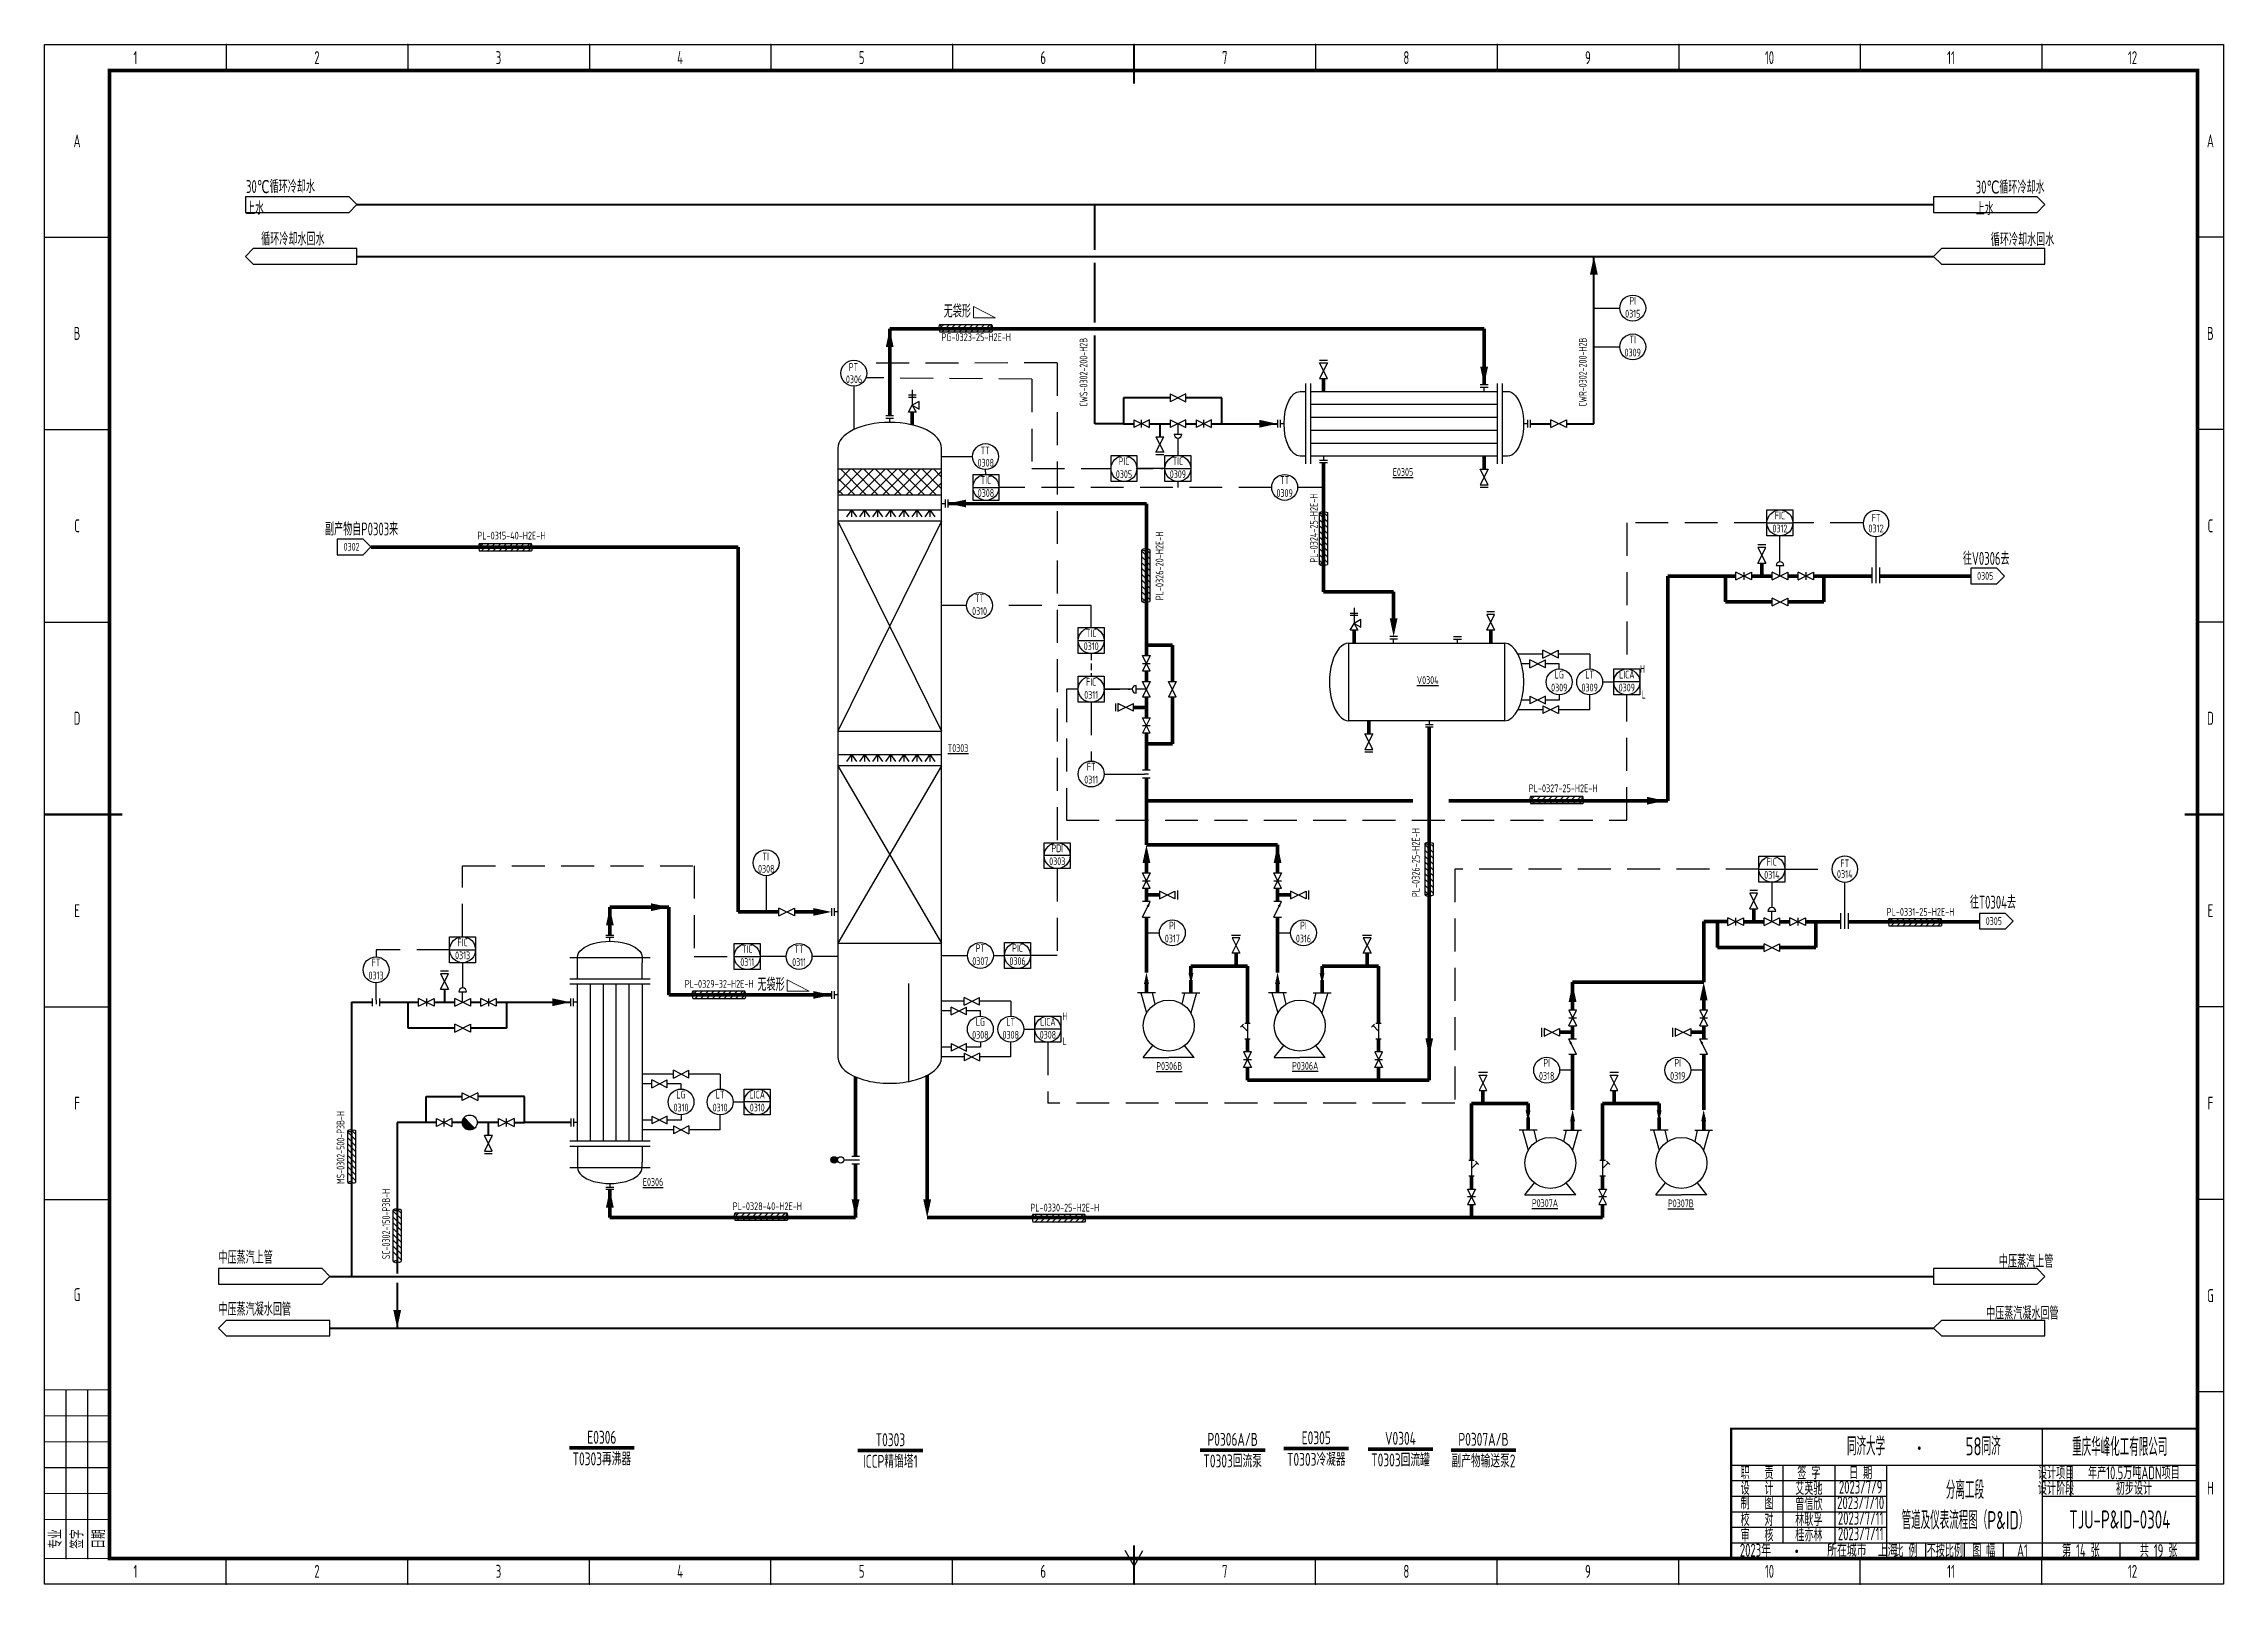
# Model space of a CAD drawing. Header units: millimetres. Extents: x 453 to 7190, y 523 to 4294.
# Drawn here: x 4266 to 5108, y 1317 to 1912 of the extents above; entities that cross this region are included whole.
import ezdxf
from ezdxf.enums import TextEntityAlignment as Align

# ---------------------------------------------------------------- set-up
doc = ezdxf.new("R2010")
doc.units = ezdxf.units.MM
doc.linetypes.add('DASHED', pattern=[19.05, 12.7, -6.35])
doc.linetypes.add('HIDDEN', pattern=[9.525, 6.35, -3.175])
for name, color, linetype, lineweight in [('01-主物流线-粗实线', 134, 'Continuous', 80), ('02-次要物流线-中粗线', 30, 'Continuous', 40), ('03-设备外轮廓线-细实线', 7, 'Continuous', 25), ('04-设备内部件-细实线', 170, 'Continuous', 25), ('05-公用工程-冷却水与回水', 55, 'Continuous', 40), ('05-图框与标题栏', 7, 'Continuous', 25), ('06-公用工程-中、低压蒸汽与凝水回管', 14, 'Continuous', 40), ('06-箭头', 7, 'Continuous', 25), ('09-文本', 7, 'Continuous', 25), ('10-流股接续标志', 7, 'Continuous', 25), ('10-阀门', 102, 'Continuous', 25), ('11-文本', 7, 'Continuous', 25), ('11-管道组合号', 50, 'Continuous', 15), ('11-管道组合号 @ 1', 50, 'Continuous', 15), ('12-仪表', 190, 'Continuous', 25), ('12-信号线', 226, 'DASHED', 25), ('12-设备位号线', 7, 'Continuous', 80), ('13-电动气动信号线', 226, 'DASHED', 25), ('14-箭头', 7, 'Continuous', 25), ('15-仪表', 190, 'Continuous', 25), ('15-文本', 7, 'Continuous', 15), ('15-文本 @ 1', 7, 'Continuous', 15), ('16-阀门与管件', 102, 'Continuous', 25)]:
    doc.layers.add(name, color=color, linetype=linetype, lineweight=lineweight)
doc.layers.add('TITLE', color=7, linetype='Continuous')
doc.styles.add('3-gbcbig', font='gbenor.shx', dxfattribs={"width": 0.7, "height": 3, "bigfont": 'gbcbig.shx'})
doc.styles.add('5-gbcbig', font='gbenor.shx', dxfattribs={"width": 0.7, "height": 5, "bigfont": 'gbcbig.shx'})
doc.styles.add('7-gbcbig', font='gbenor.shx', dxfattribs={"width": 0.7, "height": 7, "bigfont": 'gbcbig.shx'})
doc.styles.add('PRAY-6-GBCBIG', font='gbenor.shx', dxfattribs={"width": 0.7, "bigfont": 'gbcbig.shx'})
doc.styles.get("Standard").update_dxf_attribs({"font": 'arial.ttf'})
doc.styles.add('头号烷家', font='gbenor.shx', dxfattribs={"width": 0.75, "height": 3, "bigfont": 'gbcbig.shx'})
doc.styles.add('工程字', font='gbenor.shx', dxfattribs={"bigfont": 'gbcbig.shx'})

msp = doc.modelspace()

# ---------------------------------------------------------------- texts
at = {"char_height": 3, "attachment_point": 5, "style": '3-gbcbig'}
for s, insert in [('{\\LE0305}', (4791, 1746.29)), ('{\\LV0304}', (4800.54, 1666.02)), ('{\\LT0303}', (4619.24, 1639.75)), ('{\\LP0306B}', (4700.77, 1517.12)), ('{\\LP0306A}', (4753.25, 1517.21)), ('{\\LE0306}', (4501.51, 1472.37)), ('{\\LP0307A}', (4845.79, 1464.24)), ('{\\LP0307B}', (4898.26, 1464.15))]:
    msp.add_mtext_dynamic_manual_height_columns(s, width=12.7249, gutter_width=35, heights=[12.14], dxfattribs=dict(at, insert=insert))
at = {"char_height": 3, "width": 6.4536, "attachment_point": 3, "style": '3-gbcbig'}
for s, insert in [('H', (4884.42, 1671.83)), ('L', (4884.71, 1661.88)), ('H', (4661.47, 1537.78)), ('L', (4661.23, 1528.23))]:
    msp.add_mtext(s, dxfattribs=dict(at, insert=insert))
at = {"layer": '05-图框与标题栏', "attachment_point": 5}
for s, width, gutter_width, heights, insert, char_height, style in [('1', 70.0833, 25, [0], (4301.71, 1906.16), 5, '5-gbcbig'), ('2', 70.0833, 12.5, [0], (4371.79, 1906.16), 5, '5-gbcbig'), ('3', 70.0833, 25, [0], (4441.87, 1906.16), 5, '5-gbcbig'), ('4', 70.0833, 25, [0], (4511.96, 1906.16), 5, '5-gbcbig'), ('5', 70.0833, 25, [0], (4582.04, 1906.16), 5, '5-gbcbig'), ('6', 70.0833, 25, [0], (4652.12, 1906.16), 5, '5-gbcbig'), ('7', 70.0833, 25, [0], (4722.21, 1906.16), 5, '5-gbcbig'), ('8', 70.0833, 25, [0], (4792.29, 1906.16), 5, '5-gbcbig'), ('9', 70.0833, 25, [0], (4862.37, 1906.16), 5, '5-gbcbig'), ('10', 70.0833, 25, [0], (4932.46, 1906.16), 5, '5-gbcbig'), ('11', 70.0833, 25, [0], (5002.54, 1906.16), 5, '5-gbcbig'), ('12', 70.0833, 25, [0], (5072.62, 1906.16), 5, '5-gbcbig'), ('A', 25, 25, [0], (4279.17, 1874.03), 5, '5-gbcbig'), ('A', 10, 25, [0], (5102.67, 1874.03), 5, '5-gbcbig'), ('B', 25, 25, [0], (4279.17, 1799.78), 5, '5-gbcbig'), ('B', 10, 25, [0], (5102.67, 1799.78), 5, '5-gbcbig'), ('C', 25, 25, [0], (4279.17, 1725.53), 5, '5-gbcbig'), ('C', 10, 25, [0], (5102.67, 1725.53), 5, '5-gbcbig'), ('D', 25, 25, [0], (4279.17, 1651.28), 5, '5-gbcbig'), ('D', 10, 25, [0], (5102.67, 1651.28), 5, '5-gbcbig'), ('E', 25, 25, [0], (4279.17, 1577.03), 5, '5-gbcbig'), ('E', 10, 25, [0], (5102.67, 1577.03), 5, '5-gbcbig'), ('F', 25, 25, [0], (4279.17, 1502.78), 5, '5-gbcbig'), ('F', 10, 25, [0], (5102.67, 1502.78), 5, '5-gbcbig'), ('G', 25, 25, [0], (4279.17, 1428.91), 5, '5-gbcbig'), ('G', 10, 25, [0], (5102.67, 1428.53), 5, '5-gbcbig'), ('重庆华峰化工有限公司', 60, 25, [0], (5067.67, 1370.16), 7, '7-gbcbig'), ('职   责', 20, 25, [0], (4927.67, 1360.16), 5, '5-gbcbig'), ('设   计', 20, 25, [0], (4927.67, 1354.16), 5, '5-gbcbig'), ('艾英驰', 20, 25, [0], (4947.67, 1354.16), 5, '5-gbcbig'), ('签 字', 20, 25, [0], (4947.67, 1360.16), 5, '5-gbcbig'), ('2023/7/9', 20, 25, [0], (4967.67, 1354.66), 5, '5-gbcbig'), ('日 期', 20, 25, [0], (4967.67, 1360.16), 5, '5-gbcbig'), ('设计项目', 15, 25, [0], (5043.11, 1360.16), 5, '5-gbcbig'), ('设计阶段', 15, 25, [0], (5043.11, 1354.16), 5, '5-gbcbig'), ('H', 10, 25, [0], (5102.67, 1354.28), 5, '5-gbcbig'), ('制   图', 20, 25, [0], (4927.67, 1348.52), 5, '5-gbcbig'), ('曾信欣', 20, 25, [0], (4947.67, 1348.16), 5, '5-gbcbig'), ('2023/7/10', 20, 25, [0], (4967.67, 1348.66), 5, '5-gbcbig'), ('校   对', 20, 25, [0], (4927.67, 1342.16), 5, '5-gbcbig'), ('审   核', 20, 25, [0], (4927.67, 1336.16), 5, '5-gbcbig'), ('桂亦林', 20, 25, [0], (4947.67, 1336.16), 5, '5-gbcbig'), ('林耿孚', 20, 25, [0], (4947.67, 1342.16), 5, '5-gbcbig'), ('2023/7/11', 20, 25, [0], (4967.67, 1342.66), 5, '5-gbcbig'), ('2023/7/11', 20, 25, [0], (4967.67, 1336.66), 5, '5-gbcbig'), ('TJU-P&ID-0304', 60, 25, [12.52], (5067.67, 1342.16), 7, '7-gbcbig'), ('比 例', 15, 25, [0], (4985.17, 1330.16), 5, '5-gbcbig'), ('不按比例', 15, 25, [0], (5000.17, 1330.16), 5, '5-gbcbig'), ('图 幅', 15, 25, [0], (5015.17, 1330.16), 5, '5-gbcbig'), ('A1', 14.9167, 25, [0], (5030.12, 1330.16), 5, '5-gbcbig'), ('第 14 张', 30, 25, [5.44], (5052.67, 1330.16), 5, '5-gbcbig'), ('共 19 张', 30, 25, [0], (5082.67, 1330.16), 5, '5-gbcbig'), ('1', 70.0833, 25, [0], (4301.71, 1322.16), 5, '5-gbcbig'), ('2', 70.0833, 25, [0], (4371.79, 1322.16), 5, '5-gbcbig'), ('3', 70.0833, 25, [0], (4441.87, 1322.16), 5, '5-gbcbig'), ('4', 70.0833, 25, [0], (4511.96, 1322.16), 5, '5-gbcbig'), ('5', 70.0833, 25, [0], (4582.04, 1322.16), 5, '5-gbcbig'), ('6', 70.0833, 25, [0], (4652.12, 1322.16), 5, '5-gbcbig'), ('7', 70.0833, 25, [0], (4722.21, 1322.16), 5, '5-gbcbig'), ('8', 70.0833, 25, [0], (4792.29, 1322.16), 5, '5-gbcbig'), ('9', 70.0833, 25, [0], (4862.37, 1322.16), 5, '5-gbcbig'), ('10', 70.0833, 25, [0], (4932.46, 1322.16), 5, '5-gbcbig'), ('11', 70.0833, 25, [0], (5002.54, 1322.16), 5, '5-gbcbig'), ('12', 70.0833, 25, [0], (5072.62, 1322.16), 5, '5-gbcbig')]:
    msp.add_mtext_dynamic_manual_height_columns(s, width=width, gutter_width=gutter_width, heights=heights, dxfattribs=dict(at, insert=insert, char_height=char_height, style=style))
at = {"layer": '05-图框与标题栏'}
for s, insert, char_height, width, attachment_point, style in [('\\pi5.78018;同济大学             ', (4956.6, 1370.39), 7, 32.2593, 4, '7-gbcbig'), ('58同济          ', (5014.94, 1370.39), 7, 32.2593, 5, '7-gbcbig'), (' 2023{\\W0.8;年          所在城市  上海}', (4919.14, 1330.31), 5, 67.5295, 4, '5-gbcbig'), ('{\\fFangSong|b0|i0|c134|p49;\\W0.8;·}', (4940.24, 1332.29), 5, 18.9039, 1, '5-gbcbig')]:
    msp.add_mtext(s, dxfattribs=dict(at, insert=insert, char_height=char_height, width=width, attachment_point=attachment_point, style=style))
at = {"layer": '05-图框与标题栏', "insert": (4987.56, 1372.12), "char_height": 5, "width": 31.5065, "attachment_point": 1}
msp.add_mtext('{\\fFangSong|b0|i0|c134|p49;\\W0.8;·}', dxfattribs=at)
at = {"layer": '05-图框与标题栏', "char_height": 5, "attachment_point": 5, "rotation": 90, "style": '工程字'}
for s, insert in [('专业', (4270.83, 1334.66)), ('签字', (4279.17, 1334.66)), ('日期', (4287.5, 1334.66))]:
    msp.add_mtext_dynamic_manual_height_columns(s, width=8.3333, gutter_width=25, heights=[0], dxfattribs=dict(at, insert=insert))
at = {"layer": '09-文本'}
for s, width, gutter_width, heights, insert, char_height, attachment_point, style in [('副产物自P0303来', 44.9157, 12.5, [5.33], (4374.89, 1724.27), 5, 4, '5-gbcbig'), ('0302', 40, 12.5, [0], (4385.15, 1717.45), 3, 5, '3-gbcbig'), ('往V0306去', 44.9157, 12.5, [5.33], (5007.13, 1712.95), 5, 4, '5-gbcbig'), ('0305', 40, 12.5, [0], (5015.74, 1706.22), 3, 5, '3-gbcbig'), ('往T0304去', 44.9157, 12.5, [5.33], (5009.86, 1580.31), 5, 4, '5-gbcbig'), ('0305', 40, 12.5, [0], (5019.07, 1573.05), 3, 5, '3-gbcbig'), ('{\\W0.75;E0306\\P\\A1;T0303再沸器}', 59.0038, 12.5, [13.77], (4481.74, 1369.72), 5, 5, '5-gbcbig'), ('{\\W0.75;T0303\\P\\A1;ICCP精馏塔1}', 59.0038, 12.5, [13.77], (4593.12, 1368.77), 5, 5, '5-gbcbig'), ('{\\W0.75;P0306A/B\\P\\A1;T0303回流泵}', 59.0038, 12.5, [13.77], (4725.24, 1368.91), 5, 5, '5-gbcbig'), ('{\\W0.75;E0305\\A1;\\PT0303冷凝器}', 59.0038, 12.5, [13.77], (4757.52, 1369.52), 5, 5, '5-gbcbig'), ('{\\W0.75;V0304\\P\\A1;T0303回流罐}', 59.0038, 12.5, [13.77], (4790.02, 1369.31), 5, 5, '5-gbcbig'), ('{\\W0.75;P0307A/B\\P副产物输送\\A1;泵2}', 59.0038, 12.5, [13.77], (4822.07, 1368.91), 5, 5, '5-gbcbig'), ('分离工段\\P管道及仪表流程图（P&ID）', 60, 12.5, [0], (5007.92, 1347.67), 7, 5, '7-gbcbig'), ('年产10.5万吨ADN项目', 49.0599, 35, [0], (5073.14, 1360.16), 5, 5, '5-gbcbig'), ('初步设计', 48.9999, 12.5, [0], (5073.17, 1354.16), 5, 5, '5-gbcbig')]:
    msp.add_mtext_dynamic_manual_height_columns(s, width=width, gutter_width=gutter_width, heights=heights, dxfattribs=dict(at, insert=insert, char_height=char_height, attachment_point=attachment_point, style=style))
at = {"layer": '11-文本', "char_height": 5, "attachment_point": 1, "style": '5-gbcbig'}
for s, insert in [('30℃循环冷却水上水', (4344.4, 1858.91)), ('30℃循环冷却水上水', (5012.08, 1858.72)), ('循环冷却水回水', (4350.23, 1838.68)), ('循环冷却水回水', (5017.91, 1838.5)), ('中压蒸汽上管', (4333.75, 1445.8)), ('中压蒸汽上管', (5021.04, 1444.3)), ('中压蒸汽凝水回管', (4333.75, 1425.8)), ('中压蒸汽凝水回管', (5016.08, 1424.3))]:
    msp.add_mtext_dynamic_manual_height_columns(s, width=29.1659, gutter_width=25, heights=[0], dxfattribs=dict(at, insert=insert))
at = {"layer": '11-文本', "char_height": 3, "width": 10, "attachment_point": 5, "style": '3-gbcbig'}
for s, insert in [('{\\C0;PT}', (4578.87, 1786.79)), ('{\\C0;0306}', (4579.1, 1782.05)), ('{\\C0;0308}', (4629.95, 1749.87)), ('{\\C0;TT}', (4629.72, 1754.61)), ('{\\C0;TI}', (4544.98, 1597.93)), ('{\\C0;0308}', (4545.21, 1593.19))]:
    msp.add_mtext(s, dxfattribs=dict(at, insert=insert))
at = {"layer": '11-管道组合号', "char_height": 5, "attachment_point": 1, "style": 'PRAY-6-GBCBIG'}
for insert in [(4613.72, 1810.85), (4541.81, 1551.07)]:
    msp.add_mtext_dynamic_manual_height_columns('无袋形', width=10.7049, gutter_width=12.5, heights=[0], dxfattribs=dict(at, insert=insert))
at = {"layer": '11-管道组合号', "char_height": 3, "attachment_point": 7, "rotation": 90, "style": '3-gbcbig'}
for s, insert in [('CWS-0302-200-H2B', (4669.2, 1771.49)), ('CWR-0302-200-H2B', (4861.89, 1771.49)), ('SC-0302-150-P3B-H', (4399.96, 1442.57))]:
    msp.add_mtext_dynamic_manual_height_columns(s, width=21.0765, gutter_width=12.5, heights=[0], dxfattribs=dict(at, insert=insert))
at = {"layer": '11-管道组合号 @ 1', "insert": (4382.41, 1471.6), "char_height": 3, "attachment_point": 7, "rotation": 90, "style": '3-gbcbig'}
msp.add_mtext_dynamic_manual_height_columns('MS-0302-500-P3B-H', width=21.9761, gutter_width=12.5, heights=[3], dxfattribs=at)
at = {"layer": '15-仪表', "ltscale": 10, "char_height": 3, "width": 10, "attachment_point": 5, "style": '3-gbcbig'}
for s, insert in [('{\\C0;PI\\P0315}', (4879.68, 1809.87)), ('{\\C0;TI\\P0309}', (4879.68, 1794.87)), ('{\\C0;PIC\\P0305}', (4683.3, 1747.94)), ('{\\C0;TIC\\P0309}', (4704.12, 1747.94)), ('{\\C0;TIC\\P0308}', (4630.02, 1740.68)), ('{\\C0;TT\\P0309}', (4745.32, 1740.68)), ('{\\C0;FIC\\P0312}', (4936.51, 1726.99)), ('{\\C0;TT\\P0310}', (4627.55, 1695.13)), ('{\\C0;TIC\\P0310}', (4670.64, 1681.57)), ('{\\C0;FIC\\P0311}', (4670.64, 1662.79)), ('{\\C0;LG\\P0309}', (4851.32, 1665.62)), ('{\\C0;LT\\P0309}', (4863.06, 1665.62)), ('{\\C0;LICA\\P0309}', (4877.4, 1665.62)), ('{\\C0;FT\\P0311}', (4670.64, 1630.1)), ('{\\C0;PDI\\P0303}', (4657.53, 1598.6)), ('{\\C0;FIC\\P0314}', (4933.38, 1593.4)), ('{\\C0;FIC\\P0313}', (4428, 1562.32)), ('{\\C0;PI\\P0317}', (4701.97, 1568.8)), ('{\\C0;PI\\P0316}', (4752.58, 1568.8)), ('{\\C0;FT\\P0313}', (4394.59, 1554.56)), ('{\\C0;TIC\\P0311}', (4537.88, 1559.72)), ('{\\C0;TT\\P0311}', (4557.88, 1559.72)), ('{\\C0;PT\\P0307}', (4627.87, 1560.1)), ('{\\C0;PIC\\P0306}', (4642.22, 1560.1)), ('{\\C0;LG\\P0308}', (4627.86, 1531.68)), ('{\\C0;LT\\P0308}', (4639.59, 1531.68)), ('{\\C0;LICA\\P0308}', (4653.93, 1531.68)), ('{\\C0;PI\\P0318}', (4846.46, 1515.82)), ('{\\C0;PI\\P0319}', (4897.06, 1515.82)), ('{\\C0;LG\\P0310}', (4512.32, 1503.58)), ('{\\C0;LT\\P0310}', (4527.4, 1503.58)), ('{\\C0;LICA\\P0310}', (4541.74, 1503.58))]:
    msp.add_mtext(s, dxfattribs=dict(at, insert=insert))

# ---------------------------------------------------------------- blocks, each defined once
blk = doc.blocks.new('管道组合号')
at = {"layer": '11-管道组合号', "style": '头号烷家', "width": 0.75}
blk.add_attdef('管道组合号', (-4.3, 3.13), '', height=3, dxfattribs=at)
blk = doc.blocks.new('就地安装仪表')
at = {"layer": '12-仪表', "ltscale": 0.25}
blk.add_circle((0, -5), 5, dxfattribs=at)
at = {"layer": '15-文本', "style": '工程字', "width": 0.75}
blk.add_attdef('仪表名称', text='', height=3, dxfattribs=at).set_placement((0, -4.29), align=Align.CENTER)
blk.add_attdef('仪表编号', text='', height=3, dxfattribs=at).set_placement((0, -5.39), align=Align.TOP_CENTER)
blk = doc.blocks.new('*U210')
at = {"layer": '10-阀门'}
ref = blk.add_blockref('就地安装仪表', (4961.52, 1598.07), dxfattribs=dict(at, xscale=-1))
ref.add_attrib('仪表名称', 'FT', dxfattribs={"layer": '15-文本 @ 1', "height": 3, "style": '工程字', "width": 0.75}).set_placement((4961.52, 1593.79), align=Align.CENTER)
ref.add_attrib('仪表编号', '0314', dxfattribs={"layer": '15-文本 @ 1', "height": 3, "style": '工程字', "width": 0.75}).set_placement((4961.52, 1592.68), align=Align.TOP_CENTER)
blk = doc.blocks.new('*U211')
at = {"layer": '10-阀门'}
ref = blk.add_blockref('就地安装仪表', (4973.6, 1731.43), dxfattribs=dict(at, xscale=-1))
ref.add_attrib('仪表名称', 'FT', dxfattribs={"layer": '15-文本 @ 1', "height": 3, "style": '工程字', "width": 0.75}).set_placement((4973.6, 1727.14), align=Align.CENTER)
ref.add_attrib('仪表编号', '0312', dxfattribs={"layer": '15-文本 @ 1', "height": 3, "style": '工程字', "width": 0.75}).set_placement((4973.6, 1726.03), align=Align.TOP_CENTER)

# ---------------------------------------------------------------- hatches: boundary and pattern name
at = {"layer": '04-设备内部件-细实线'}
h = msp.add_hatch(dxfattribs=at)
h.set_pattern_fill('ANSI37', color=256)
h.set_pattern_definition([(45, (3942.6947, -1752.3344), (-2.245064, 2.245064), []), (135, (3942.6947, -1752.3344), (-2.245064, -2.245064), [])])
h.paths.add_polyline_path([(4572.87, 1747.45), (4572.87, 1737.45), (4612.87, 1737.45), (4612.87, 1747.45)])
at = {"layer": '16-阀门与管件'}
for color, points in [(3, [(4432.8, 1493.29, -0.197694), (4430.77, 1492.45, -0.669876), (4428.75, 1497.38)]), (256, [(4572.69, 1480.89, 1), (4570.19, 1480.89, 1)])]:
    msp.add_hatch(color=color, dxfattribs=at).paths.add_polyline_path(points)

# ---------------------------------------------------------------- linework, layer by layer
for p, q in [((4823.82, 1779.9), (4820.82, 1779.9)), ((4823.82, 1778.9), (4820.82, 1778.9)), ((4822.32, 1777.4), (4822.32, 1778.9)), ((4594.37, 1767.95), (4591.37, 1767.95)), ((4594.37, 1766.95), (4591.37, 1766.95)), ((4592.87, 1765.45), (4592.87, 1766.95)), ((4742.57, 1766.4), (4742.57, 1763.4)), ((4743.57, 1766.4), (4743.57, 1763.4)), ((4745.07, 1764.9), (4743.57, 1764.9)), ((4839.07, 1766.4), (4839.07, 1763.4)), ((4840.07, 1766.4), (4840.07, 1763.4)), ((4760.32, 1752.4), (4760.32, 1750.9)), ((4758.82, 1750.9), (4761.82, 1750.9)), ((4758.82, 1749.9), (4761.82, 1749.9)), ((4612.87, 1734.14), (4614.37, 1734.14)), ((4614.37, 1732.64), (4614.37, 1735.64)), ((4615.37, 1732.64), (4615.37, 1735.64)), ((4389.63, 1720.39), (4379.63, 1720.39)), ((4379.63, 1720.39), (4379.63, 1714.39)), ((4392.63, 1717.39), (4389.63, 1720.39)), ((4389.63, 1714.39), (4392.63, 1717.39)), ((4379.63, 1714.39), (4389.63, 1714.39)), ((5020.21, 1709.16), (5010.21, 1709.16)), ((5010.21, 1709.16), (5010.21, 1703.16)), ((5023.21, 1706.16), (5020.21, 1709.16)), ((5010.21, 1703.16), (5020.21, 1703.16)), ((5020.21, 1703.16), (5023.21, 1706.16)), ((4788.89, 1682.79), (4785.89, 1682.79)), ((4788.89, 1681.79), (4785.89, 1681.79)), ((4787.39, 1680.29), (4787.39, 1681.79)), ((4810.52, 1682.79), (4813.52, 1682.79)), ((4810.52, 1681.79), (4813.52, 1681.79)), ((4812.02, 1680.29), (4812.02, 1681.79)), ((4801.14, 1650.29), (4801.14, 1648.79)), ((4802.64, 1648.79), (4799.64, 1648.79)), ((4802.64, 1647.79), (4799.64, 1647.79)), ((4570.37, 1578.07), (4570.37, 1575.07)), ((4571.37, 1578.07), (4571.37, 1575.07)), ((4572.87, 1576.57), (4571.37, 1576.57)), ((5023.54, 1576), (5013.54, 1576)), ((5013.54, 1576), (5013.54, 1570)), ((5026.54, 1573), (5023.54, 1576)), ((5013.54, 1570), (5023.54, 1570)), ((5023.54, 1570), (5026.54, 1573)), ((4469.84, 1540.19), (4469.84, 1543.19)), ((4470.84, 1540.19), (4470.84, 1543.19)), ((4472.34, 1541.69), (4470.84, 1541.69)), ((4570.37, 1546.04), (4570.37, 1543.04)), ((4571.37, 1546.04), (4571.37, 1543.04)), ((4572.87, 1544.54), (4571.37, 1544.54)), ((4695.44, 1545.37), (4688.5, 1545.37)), ((4689.79, 1545.35), (4692.03, 1537.61)), ((4695.31, 1541.02), (4694.3, 1545.35)), ((4705.69, 1545.37), (4712.62, 1545.37)), ((4705.81, 1541.02), (4706.83, 1545.35)), ((4711.33, 1545.35), (4709.09, 1537.61)), ((4746.04, 1545.37), (4739.11, 1545.37)), ((4740.4, 1545.35), (4742.64, 1537.61)), ((4745.92, 1541.02), (4744.9, 1545.35)), ((4756.29, 1545.37), (4763.23, 1545.37)), ((4756.42, 1541.02), (4757.43, 1545.35)), ((4761.94, 1545.35), (4759.7, 1537.61)), ((4383.7, 1472.2), (4383.7, 1492.2)), ((4386.7, 1488.64), (4383.7, 1491.64)), ((4386.7, 1490.88), (4385.41, 1492.16)), ((4386.7, 1492.2), (4386.7, 1472.2)), ((4469.84, 1496.83), (4469.84, 1493.83)), ((4470.84, 1496.83), (4470.84, 1493.83)), ((4472.34, 1495.33), (4470.84, 1495.33)), ((4842.74, 1492.39), (4835.81, 1492.39)), ((4837.1, 1492.38), (4839.34, 1484.63)), ((4842.62, 1488.04), (4841.6, 1492.38)), ((4852.99, 1492.39), (4859.93, 1492.39)), ((4853.12, 1488.04), (4854.13, 1492.38)), ((4858.64, 1492.38), (4856.39, 1484.63)), ((4893.35, 1492.39), (4886.42, 1492.39)), ((4887.7, 1492.38), (4889.95, 1484.63)), ((4893.22, 1488.04), (4892.21, 1492.38)), ((4903.6, 1492.39), (4910.53, 1492.39)), ((4903.73, 1488.04), (4904.74, 1492.38)), ((4909.25, 1492.38), (4907, 1484.63)), ((4386.7, 1486.39), (4383.7, 1489.39)), ((4386.7, 1484.15), (4383.7, 1487.15)), ((4386.7, 1481.9), (4383.7, 1484.9)), ((4386.7, 1479.66), (4383.7, 1482.66)), ((4386.7, 1477.41), (4383.7, 1480.41)), ((4386.7, 1475.17), (4383.7, 1478.17)), ((4386.7, 1472.92), (4383.7, 1475.92)), ((4401.26, 1441.67), (4401.26, 1461.67)), ((4404.26, 1458.11), (4401.26, 1461.11)), ((4404.26, 1455.86), (4401.26, 1458.86)), ((4404.26, 1453.62), (4401.26, 1456.62)), ((4404.26, 1460.35), (4402.97, 1461.63)), ((4404.26, 1461.67), (4404.26, 1441.67)), ((4404.26, 1451.37), (4401.26, 1454.37)), ((4404.26, 1449.13), (4401.26, 1452.13)), ((4404.26, 1446.88), (4401.26, 1449.88)), ((4404.26, 1444.64), (4401.26, 1447.64)), ((4404.26, 1442.39), (4401.26, 1445.39))]:
    msp.add_line(p, q)
for centre, radius, start, end in [((4384.53, 1491.1), 1.37, 49.99289, 127.26243), ((4384.67, 1473.34), 1.5, 229.56309, 305.9037), ((4402.09, 1460.58), 1.37, 49.99289, 127.26243), ((4402.23, 1442.81), 1.5, 229.56309, 305.9037)]:
    msp.add_arc(centre, radius, start, end)
for points in [[(4383.7, 1492.2), (4384.18, 1491.85), (4385.09, 1491.68), (4385.81, 1492.66), (4386.52, 1492.37), (4386.7, 1492.2)], [(4401.26, 1461.67), (4401.74, 1461.32), (4402.65, 1461.15), (4403.37, 1462.13), (4404.08, 1461.84), (4404.26, 1461.67)]]:
    msp.add_open_spline(points, degree=3, knots=[0, 0, 0, 0, 1.367527, 2.619727, 3.553416, 3.553416, 3.553416, 3.553416])
for points in [[(4383.7, 1472.2), (4384.85, 1472.56), (4385.79, 1472.02), (4386.7, 1472.2)], [(4401.26, 1441.67), (4402.41, 1442.03), (4403.35, 1441.49), (4404.26, 1441.67)]]:
    msp.add_spline(points, degree=3)
at = {"layer": '01-主物流线-粗实线'}
for p, q in [((4592.87, 1801.51), (4822.32, 1801.51)), ((4592.87, 1767.95), (4592.87, 1801.51)), ((4822.32, 1779.9), (4822.32, 1801.51)), ((4760.32, 1782.4), (4760.32, 1777.4)), ((4601.6, 1769.44), (4601.6, 1764.44)), ((4822.32, 1752.4), (4822.32, 1747.4)), ((4760.32, 1749.9), (4760.32, 1700.01)), ((4691.97, 1733.99), (4615.37, 1734.14)), ((4691.97, 1697.63), (4691.97, 1733.99)), ((4392.67, 1717.34), (4424.43, 1717.34)), ((4534.32, 1717.34), (4424.43, 1717.34)), ((4534.32, 1576.57), (4534.32, 1717.34)), ((4929.51, 1706.16), (4929.51, 1711.16)), ((4893.22, 1619.47), (4893.22, 1706.16)), ((4893.22, 1706.16), (4919.51, 1706.16)), ((4919.51, 1706.16), (4915.51, 1706.16)), ((4915.51, 1706.16), (4915.51, 1696.16)), ((4925.51, 1706.16), (4933.51, 1706.16)), ((4925.51, 1706.16), (4933.51, 1706.16)), ((4939.51, 1706.16), (4943.51, 1706.16)), ((4949.51, 1706.16), (4950.9, 1706.16)), ((4949.51, 1706.16), (4972.1, 1706.16)), ((4953.51, 1706.16), (4953.51, 1696.16)), ((4975.1, 1706.16), (5010.21, 1706.16)), ((4691.97, 1675.47), (4691.97, 1697.63)), ((4760.32, 1700.01), (4787.39, 1700.01)), ((4787.39, 1700.01), (4787.39, 1689.79)), ((4915.51, 1696.16), (4933.51, 1696.16)), ((4953.51, 1696.16), (4939.51, 1696.16)), ((4772.12, 1685.29), (4772.12, 1680.29)), ((4824.87, 1680.29), (4824.87, 1685.29)), ((4691.97, 1679.47), (4701.97, 1679.47)), ((4701.97, 1679.47), (4701.97, 1665.47)), ((4691.97, 1665.47), (4691.97, 1669.47)), ((4691.97, 1651.47), (4691.97, 1659.47)), ((4701.97, 1641.47), (4701.97, 1659.47)), ((4691.97, 1655.47), (4686.97, 1655.47)), ((4777.81, 1645.29), (4777.81, 1650.29)), ((4691.97, 1631.27), (4691.97, 1645.47)), ((4801.14, 1647.79), (4801.14, 1632.37)), ((4691.97, 1641.47), (4701.97, 1641.47)), ((4691.97, 1619.47), (4691.97, 1628.27)), ((4801.14, 1632.37), (4801.14, 1511.61)), ((4691.97, 1602.46), (4691.97, 1622.07)), ((4691.97, 1619.47), (4794.78, 1619.47)), ((4808.65, 1619.47), (4893.22, 1619.47)), ((4742.58, 1602.46), (4691.97, 1602.46)), ((4742.58, 1591.6), (4742.58, 1602.46)), ((4691.97, 1591.6), (4691.97, 1595.46)), ((4691.97, 1580.6), (4691.97, 1585.6)), ((4691.97, 1583.1), (4696.97, 1583.1)), ((4742.58, 1580.6), (4742.58, 1585.6)), ((4742.58, 1583.1), (4747.58, 1583.1)), ((4484.84, 1567.5), (4484.84, 1578.39)), ((4484.84, 1578.39), (4507.59, 1578.39)), ((4507.59, 1578.39), (4507.59, 1544.54)), ((4550.06, 1576.57), (4534.32, 1576.57)), ((4563.37, 1576.57), (4556.06, 1576.57)), ((4691.97, 1553.24), (4691.97, 1574.6)), ((4742.58, 1553.24), (4742.58, 1574.6)), ((4926.38, 1572.81), (4926.38, 1577.81)), ((4907.07, 1572.82), (4916.38, 1572.82)), ((4907.07, 1549.49), (4907.07, 1572.82)), ((4912.38, 1562.81), (4912.38, 1572.81)), ((4922.38, 1572.81), (4930.38, 1572.81)), ((4936.38, 1572.81), (4940.38, 1572.81)), ((4946.38, 1572.81), (4950.38, 1572.81)), ((4946.38, 1572.81), (4959.96, 1572.81)), ((4950.38, 1572.81), (4950.38, 1562.81)), ((4963.02, 1572.81), (5013.58, 1572.81)), ((4726.55, 1560.6), (4726.55, 1555.6)), ((4777.16, 1560.6), (4777.16, 1555.6)), ((4930.38, 1562.81), (4912.38, 1562.81)), ((4950.38, 1562.81), (4936.38, 1562.81)), ((4691.97, 1545.37), (4691.97, 1550.25)), ((4730.97, 1555.6), (4709.15, 1555.6)), ((4709.15, 1555.6), (4709.15, 1553.05)), ((4709.15, 1545.37), (4709.15, 1550.25)), ((4730.97, 1533.61), (4730.97, 1555.6)), ((4742.58, 1545.37), (4742.58, 1550.25)), ((4781.58, 1555.6), (4759.76, 1555.6)), ((4759.76, 1555.6), (4759.76, 1553.05)), ((4759.76, 1545.37), (4759.76, 1550.25)), ((4781.58, 1533.61), (4781.58, 1555.6)), ((4856.46, 1538.62), (4856.46, 1549.49)), ((4856.46, 1549.49), (4907.07, 1549.49)), ((4507.59, 1544.54), (4514.25, 1544.54)), ((4514.25, 1544.54), (4570.37, 1544.54)), ((4907.07, 1538.62), (4907.07, 1542.49)), ((4856.46, 1527.62), (4856.46, 1532.62)), ((4907.07, 1527.62), (4907.07, 1532.62)), ((4730.97, 1522.61), (4730.97, 1527.61)), ((4781.58, 1522.61), (4781.58, 1527.61)), ((4856.46, 1530.12), (4851.46, 1530.12)), ((4907.07, 1530.12), (4902.07, 1530.12)), ((4730.97, 1516.61), (4730.97, 1511.61)), ((4781.58, 1516.61), (4781.58, 1511.61)), ((4856.46, 1500.26), (4856.46, 1521.62)), ((4907.07, 1500.26), (4907.07, 1521.62)), ((4579.69, 1482.39), (4579.69, 1512.93)), ((4607.34, 1465.63), (4607.34, 1513.54)), ((4801.14, 1511.61), (4730.97, 1511.61)), ((4821.88, 1507.63), (4821.88, 1502.63)), ((4872.48, 1507.63), (4872.48, 1502.63)), ((4817.46, 1480.63), (4817.46, 1502.63)), ((4817.46, 1502.63), (4839.28, 1502.63)), ((4839.28, 1502.63), (4839.28, 1500.07)), ((4868.07, 1480.63), (4868.07, 1502.63)), ((4868.07, 1502.63), (4889.88, 1502.63)), ((4889.88, 1502.63), (4889.88, 1500.07)), ((4839.28, 1492.39), (4839.28, 1497.28)), ((4856.46, 1492.39), (4856.46, 1497.28)), ((4889.88, 1492.39), (4889.88, 1497.28)), ((4907.07, 1492.39), (4907.07, 1497.28)), ((4579.69, 1458.63), (4579.69, 1479.39)), ((4817.46, 1469.63), (4817.46, 1474.63)), ((4868.07, 1469.63), (4868.07, 1474.63)), ((4484.84, 1458.63), (4484.84, 1469.53)), ((4579.69, 1458.63), (4484.84, 1458.63)), ((4868.07, 1458.63), (4607.34, 1458.63)), ((4817.46, 1463.63), (4817.46, 1458.63)), ((4868.07, 1463.63), (4868.07, 1458.63))]:
    msp.add_line(p, q, dxfattribs=at)
at = {"layer": '02-次要物流线-中粗线'}
msp.add_line((4939.51, 1706.16), (4943.51, 1706.16), dxfattribs=at)
at = {"layer": '03-设备外轮廓线-细实线'}
for p, q in [((4751.32, 1777.4), (4753.32, 1777.4)), ((4753.32, 1780.4), (4753.32, 1749.4)), ((4755.32, 1780.4), (4755.32, 1749.4)), ((4755.32, 1777.4), (4827.32, 1777.4)), ((4827.32, 1780.4), (4827.32, 1749.4)), ((4829.32, 1780.4), (4829.32, 1749.4)), ((4829.32, 1777.4), (4831.32, 1777.4)), ((4839.07, 1764.9), (4837.57, 1764.9)), ((4572.87, 1755.45), (4572.87, 1520.45)), ((4612.87, 1520.45), (4612.87, 1755.45)), ((4753.32, 1752.4), (4751.32, 1752.4)), ((4827.32, 1752.4), (4755.32, 1752.4)), ((4831.32, 1752.4), (4829.32, 1752.4)), ((4770.12, 1680.29), (4830.12, 1680.29)), ((4770.12, 1680.29), (4780.12, 1680.29)), ((4830.12, 1650.29), (4770.12, 1650.29)), ((4486.34, 1567.5), (4483.34, 1567.5)), ((4486.34, 1566.75), (4483.34, 1566.75)), ((4484.84, 1565.25), (4484.84, 1566.75)), ((4469.34, 1559), (4500.34, 1559)), ((4472.34, 1557), (4472.34, 1559)), ((4497.34, 1559), (4497.34, 1557)), ((4469.34, 1550.77), (4500.34, 1550.77)), ((4472.34, 1550.77), (4472.34, 1557)), ((4497.34, 1550.77), (4497.34, 1557)), ((4469.34, 1548.82), (4500.34, 1548.82)), ((4472.34, 1488.21), (4472.34, 1548.82)), ((4497.34, 1548.82), (4497.34, 1488.21)), ((4690.72, 1520.4), (4694.41, 1525.01)), ((4710.4, 1520.4), (4706.71, 1525.01)), ((4741.33, 1520.4), (4745.02, 1525.01)), ((4761.01, 1520.4), (4757.32, 1525.01)), ((4690.72, 1520.4), (4700.56, 1520.4)), ((4710.4, 1520.4), (4700.56, 1520.4)), ((4741.33, 1520.4), (4751.17, 1520.4)), ((4761.01, 1520.4), (4751.17, 1520.4)), ((4469.34, 1488.21), (4500.34, 1488.21)), ((4469.34, 1486.25), (4500.34, 1486.25)), ((4472.34, 1486.25), (4472.34, 1480.03)), ((4497.34, 1486.25), (4497.34, 1480.03)), ((4469.34, 1478.03), (4500.34, 1478.03)), ((4472.34, 1480.03), (4472.34, 1478.03)), ((4497.34, 1478.03), (4497.34, 1480.03)), ((4486.34, 1470.28), (4483.34, 1470.28)), ((4486.34, 1469.53), (4483.34, 1469.53)), ((4484.84, 1471.78), (4484.84, 1470.28)), ((4838.03, 1467.42), (4841.72, 1472.04)), ((4838.03, 1467.42), (4847.87, 1467.42)), ((4857.71, 1467.42), (4847.87, 1467.42)), ((4857.71, 1467.42), (4854.02, 1472.04)), ((4888.63, 1467.42), (4892.33, 1472.04)), ((4888.63, 1467.42), (4898.47, 1467.42)), ((4908.32, 1467.42), (4898.47, 1467.42)), ((4908.32, 1467.42), (4904.62, 1472.04))]:
    msp.add_line(p, q, dxfattribs=at)
for centre in [(4700.56, 1532.7), (4751.17, 1532.7), (4847.87, 1479.72), (4898.47, 1479.72)]:
    msp.add_circle(centre, 9.84, dxfattribs=at)
at = {"layer": '03-设备外轮廓线-细实线', "extrusion": (0, 0, -1)}
for centre, major_axis, start_param, end_param in [((4751.32, 1764.9), (0, 12.5), 3.141593, 6.283185), ((4831.32, 1764.9), (0, 12.5), 0, 3.141593), ((4484.84, 1559), (-12.5, 0), 0, 3.141593)]:
    msp.add_ellipse(centre, major_axis=major_axis, ratio=0.5, start_param=start_param, end_param=end_param, dxfattribs=at)
at = {"layer": '03-设备外轮廓线-细实线'}
for centre, major_axis, start_param, end_param in [((4592.87, 1755.45), (-20, 0), 3.141593, 6.283185), ((4770.12, 1665.29), (0, 15), 0, 3.141593), ((4830.12, 1665.29), (0, 15), 3.141593, 6.283185), ((4592.87, 1520.45), (-20, 0), 0, 3.141593), ((4484.84, 1478.03), (-12.5, 0), 0, 3.141593)]:
    msp.add_ellipse(centre, major_axis=major_axis, ratio=0.5, start_param=start_param, end_param=end_param, dxfattribs=at)
at = {"layer": '04-设备内部件-细实线'}
for p, q in [((4755.32, 1772.4), (4827.32, 1772.4)), ((4755.32, 1767.4), (4827.32, 1767.4)), ((4755.32, 1762.4), (4827.32, 1762.4)), ((4755.32, 1757.4), (4827.32, 1757.4)), ((4572.87, 1747.45), (4612.87, 1747.45)), ((4572.87, 1737.45), (4612.87, 1737.45)), ((4572.87, 1731.73), (4612.87, 1731.73)), ((4612.87, 1727.35), (4572.87, 1727.35)), ((4572.87, 1727.35), (4612.87, 1646.31)), ((4612.87, 1727.35), (4572.87, 1646.31)), ((4578.1, 1731.73), (4576.17, 1728.98)), ((4578.1, 1731.73), (4578.1, 1728.98)), ((4578.1, 1731.73), (4580.03, 1728.98)), ((4583.14, 1731.73), (4581.21, 1728.98)), ((4583.14, 1731.73), (4583.14, 1728.98)), ((4583.14, 1731.73), (4585.07, 1728.98)), ((4588.18, 1731.73), (4586.25, 1728.98)), ((4588.18, 1731.73), (4588.18, 1728.98)), ((4588.18, 1731.73), (4590.11, 1728.98)), ((4593.22, 1731.73), (4591.29, 1728.98)), ((4593.22, 1731.73), (4593.22, 1728.98)), ((4593.22, 1731.73), (4595.15, 1728.98)), ((4598.26, 1731.73), (4596.34, 1728.98)), ((4598.26, 1731.73), (4598.26, 1728.98)), ((4598.26, 1731.73), (4600.19, 1728.98)), ((4603.3, 1731.73), (4601.38, 1728.98)), ((4603.3, 1731.73), (4603.3, 1728.98)), ((4603.3, 1731.73), (4605.23, 1728.98)), ((4608.35, 1731.73), (4606.42, 1728.98)), ((4608.35, 1731.73), (4608.35, 1728.98)), ((4608.35, 1731.73), (4610.27, 1728.98)), ((4770.12, 1650.29), (4770.12, 1680.29)), ((4830.12, 1680.29), (4830.12, 1650.29)), ((4572.87, 1646.31), (4612.87, 1646.31)), ((4572.87, 1637.36), (4612.87, 1637.36)), ((4578.1, 1637.36), (4576.17, 1634.6)), ((4578.1, 1637.36), (4578.1, 1634.6)), ((4578.1, 1637.36), (4580.03, 1634.6)), ((4583.14, 1637.36), (4581.21, 1634.6)), ((4583.14, 1637.36), (4583.14, 1634.6)), ((4583.14, 1637.36), (4585.07, 1634.6)), ((4588.18, 1637.36), (4586.25, 1634.6)), ((4588.18, 1637.36), (4588.18, 1634.6)), ((4588.18, 1637.36), (4590.11, 1634.6)), ((4593.22, 1637.36), (4591.29, 1634.6)), ((4593.22, 1637.36), (4593.22, 1634.6)), ((4593.22, 1637.36), (4595.15, 1634.6)), ((4598.26, 1637.36), (4596.34, 1634.6)), ((4598.26, 1637.36), (4598.26, 1634.6)), ((4598.26, 1637.36), (4600.19, 1634.6)), ((4603.3, 1637.36), (4601.38, 1634.6)), ((4603.3, 1637.36), (4603.3, 1634.6)), ((4603.3, 1637.36), (4605.23, 1634.6)), ((4608.35, 1637.36), (4606.42, 1634.6)), ((4608.35, 1637.36), (4608.35, 1634.6)), ((4608.35, 1637.36), (4610.27, 1634.6)), ((4612.87, 1632.98), (4572.87, 1632.98)), ((4572.87, 1632.98), (4612.87, 1564.55)), ((4612.87, 1632.98), (4572.87, 1564.55)), ((4572.87, 1564.55), (4612.87, 1564.55)), ((4600.25, 1511.15), (4600.25, 1548.93)), ((4477.34, 1488.21), (4477.34, 1548.82)), ((4482.34, 1488.21), (4482.34, 1548.82)), ((4487.34, 1488.21), (4487.34, 1548.82)), ((4492.34, 1488.21), (4492.34, 1548.82))]:
    msp.add_line(p, q, dxfattribs=at)
at = {"layer": '05-公用工程-冷却水与回水', "lineweight": 40}
for p, q in [((4387.21, 1849.46), (4995.81, 1849.46)), ((4387.21, 1829.46), (4995.81, 1829.46))]:
    msp.add_line(p, q, dxfattribs=at)
at = {"layer": '05-公用工程-冷却水与回水'}
for p, q in [((4671.99, 1831.96), (4671.99, 1849.46)), ((4671.99, 1804.01), (4671.99, 1826.96)), ((4864.68, 1764.9), (4864.68, 1829.46)), ((4671.99, 1764.9), (4671.99, 1799.01)), ((4701.12, 1774.9), (4683.12, 1774.9)), ((4683.12, 1774.9), (4683.12, 1764.9)), ((4721.12, 1774.9), (4707.12, 1774.9)), ((4721.12, 1764.9), (4721.12, 1774.9)), ((4683.12, 1764.9), (4671.99, 1764.9)), ((4683.12, 1764.9), (4687.12, 1764.9)), ((4693.12, 1764.9), (4701.12, 1764.9)), ((4697.12, 1764.9), (4697.12, 1759.9)), ((4707.12, 1764.9), (4711.12, 1764.9)), ((4717.12, 1764.9), (4721.12, 1764.9)), ((4721.12, 1764.9), (4742.57, 1764.9)), ((4840.07, 1764.9), (4848.07, 1764.9)), ((4854.07, 1764.9), (4864.68, 1764.9))]:
    msp.add_line(p, q, dxfattribs=at)
at = {"layer": '05-图框与标题栏'}
for p, q in [((4336.75, 1911.16), (4336.75, 1901.16)), ((4406.83, 1911.16), (4406.83, 1901.16)), ((4476.92, 1911.16), (4476.92, 1901.16)), ((4547, 1911.16), (4547, 1901.16)), ((4617.08, 1911.16), (4617.08, 1901.16)), ((4757.25, 1911.16), (4757.25, 1901.16)), ((4827.33, 1911.16), (4827.33, 1901.16)), ((4897.42, 1911.16), (4897.42, 1901.16)), ((4967.5, 1911.16), (4967.5, 1901.16)), ((5037.58, 1911.16), (5037.58, 1901.16)), ((4266.67, 1836.91), (4291.67, 1836.91)), ((5107.67, 1836.91), (5097.67, 1836.91)), ((4266.67, 1762.66), (4291.67, 1762.66)), ((5107.67, 1762.66), (5097.67, 1762.66)), ((4266.67, 1688.41), (4291.67, 1688.41)), ((5107.67, 1688.41), (5097.67, 1688.41)), ((4266.67, 1539.91), (4291.67, 1539.91)), ((5107.67, 1539.91), (5097.67, 1539.91)), ((4266.67, 1465.66), (4291.67, 1465.66)), ((5107.67, 1465.66), (5097.67, 1465.66)), ((4275, 1327.16), (4275, 1392.16)), ((4283.33, 1327.16), (4283.33, 1392.16)), ((5107.67, 1391.41), (5097.67, 1391.41)), ((5037.67, 1377.16), (5037.67, 1327.16)), ((4917.67, 1363.16), (5097.67, 1363.16)), ((4917.67, 1357.16), (4977.67, 1357.16)), ((4937.67, 1363.16), (4937.67, 1333.16)), ((4957.67, 1363.16), (4957.67, 1333.16)), ((4977.67, 1363.16), (4977.67, 1327.16)), ((5037.67, 1357.16), (5097.67, 1357.16)), ((5048.67, 1363.16), (5048.67, 1351.16)), ((4917.67, 1351.16), (4977.67, 1351.16)), ((5037.67, 1351.16), (5097.67, 1351.16)), ((4917.67, 1345.16), (4977.67, 1345.16)), ((4917.67, 1339.16), (4977.67, 1339.16)), ((4687.17, 1324.16), (4683.7, 1330.16)), ((4687.17, 1324.16), (4690.63, 1330.16)), ((4917.67, 1333.16), (5097.67, 1333.16)), ((4992.67, 1333.16), (4992.67, 1327.16)), ((5007.67, 1333.16), (5007.67, 1327.16)), ((5022.67, 1333.16), (5022.67, 1327.16)), ((5067.67, 1333.16), (5067.67, 1327.16)), ((4336.75, 1317.16), (4336.75, 1327.16)), ((4406.83, 1317.16), (4406.83, 1327.16)), ((4476.92, 1317.16), (4476.92, 1327.16)), ((4547, 1317.16), (4547, 1327.16)), ((4617.08, 1317.16), (4617.08, 1327.16)), ((4757.25, 1317.16), (4757.25, 1327.16)), ((4827.33, 1317.16), (4827.33, 1327.16)), ((4897.42, 1317.16), (4897.42, 1327.16)), ((4967.5, 1317.16), (4967.5, 1327.16)), ((5037.58, 1317.16), (5037.58, 1327.16))]:
    msp.add_line(p, q, dxfattribs=at)
for points, const_width in [([(4687.17, 1911.16), (4687.17, 1896.16)], 0.8), ([(4266.67, 1614.16), (4296.67, 1614.16)], 0.8), ([(5107.67, 1614.16), (5092.67, 1614.16)], 0.8), ([(4291.67, 1392.16), (4266.67, 1392.16)], 0.4), ([(4291.67, 1382.16), (4266.67, 1382.16)], 0.4), ([(4291.67, 1372.16), (4266.67, 1372.16)], 0.4), ([(5097.67, 1377.16), (4917.67, 1377.16), (4917.67, 1327.16)], 0.8), ([(4291.67, 1362.16), (4266.67, 1362.16)], 0.4), ([(4291.67, 1352.16), (4266.67, 1352.16)], 0.4), ([(4291.67, 1342.16), (4266.67, 1342.16)], 0.4), ([(4687.17, 1317.16), (4687.17, 1332.16)], 0.8), ([(4291.67, 1327.16), (4266.67, 1327.16)], 0.4)]:
    msp.add_lwpolyline(points, dxfattribs=dict(at, const_width=const_width))
at = {"layer": '05-图框与标题栏', "const_width": 1.4}
msp.add_lwpolyline([(4291.67, 1901.16), (4291.67, 1327.16), (5097.67, 1327.16), (5097.67, 1901.16)], close=True, dxfattribs=at)
at = {"layer": '05-图框与标题栏'}
for p in [(4336.75, 1911.16), (4336.75, 1911.16), (4336.75, 1911.16), (4406.83, 1911.16), (4406.83, 1911.16), (4406.83, 1911.16), (4476.92, 1911.16), (4476.92, 1911.16), (4476.92, 1911.16), (4547, 1911.16), (4547, 1911.16), (4547, 1911.16), (4617.08, 1911.16), (4617.08, 1911.16), (4617.08, 1911.16), (4687.17, 1911.16), (4687.17, 1911.16), (4687.17, 1911.16), (4757.25, 1911.16), (4757.25, 1911.16), (4757.25, 1911.16), (4827.33, 1911.16), (4827.33, 1911.16), (4827.33, 1911.16), (4897.42, 1911.16), (4897.42, 1911.16), (4897.42, 1911.16), (4967.5, 1911.16), (4967.5, 1911.16), (4967.5, 1911.16), (5037.58, 1911.16), (5037.58, 1911.16), (5037.58, 1911.16), (5107.67, 1836.91), (5107.67, 1762.66), (5107.67, 1688.41), (5107.67, 1614.16), (5107.67, 1539.91), (5107.67, 1465.66), (5107.67, 1391.41), (4275, 1327.16), (4283.33, 1327.16), (4336.75, 1317.16), (4406.83, 1317.16), (4476.92, 1317.16), (4547, 1317.16), (4617.08, 1317.16), (4687.17, 1317.16), (4757.25, 1317.16), (4827.33, 1317.16), (4897.42, 1317.16), (4967.5, 1317.16), (5037.58, 1317.16)]:
    msp.add_point(p, dxfattribs=at)
at = {"layer": '06-公用工程-中、低压蒸汽与凝水回管'}
for p, q in [((4385.11, 1541.73), (4385.11, 1435.97)), ((4385.11, 1541.73), (4393.09, 1541.73)), ((4396.09, 1541.73), (4411, 1541.73)), ((4407, 1531.73), (4407, 1541.73)), ((4417, 1541.73), (4425, 1541.73)), ((4421, 1546.73), (4421, 1541.73)), ((4431, 1541.73), (4435, 1541.73)), ((4441, 1541.73), (4445, 1541.73)), ((4445, 1541.73), (4469.84, 1541.73)), ((4445, 1541.73), (4445, 1531.73)), ((4425, 1531.73), (4407, 1531.73)), ((4445, 1531.73), (4431, 1531.73)), ((4413.89, 1495.33), (4413.89, 1505.33)), ((4413.89, 1505.33), (4427.89, 1505.33)), ((4451.89, 1505.33), (4433.89, 1505.33)), ((4451.89, 1495.33), (4451.89, 1505.33)), ((4402.76, 1495.33), (4402.76, 1437.12)), ((4413.89, 1495.33), (4402.76, 1495.33)), ((4417.89, 1495.33), (4413.89, 1495.33)), ((4427.89, 1495.33), (4423.89, 1495.33)), ((4441.89, 1495.33), (4433.65, 1495.33)), ((4437.89, 1495.33), (4437.89, 1490.33)), ((4447.89, 1495.33), (4451.89, 1495.33)), ((4469.84, 1495.33), (4451.89, 1495.33)), ((4376.75, 1435.97), (4995.81, 1435.97)), ((4402.76, 1433.47), (4402.76, 1415.97)), ((4376.75, 1415.97), (4995.81, 1415.97))]:
    msp.add_line(p, q, dxfattribs=at)
at = {"layer": '06-箭头'}
for points in [[(4691.97, 1553.24, 0, 1.91, 0), (4691.97, 1548.77, 1.91, 1.91, 0)], [(4709.15, 1548.59, 0, 1.91, 0), (4709.15, 1553.05, 1.91, 1.91, 0)], [(4742.58, 1553.24, 0, 1.91, 0), (4742.58, 1548.77, 1.91, 1.91, 0)], [(4759.76, 1548.59, 0, 1.91, 0), (4759.76, 1553.05, 1.91, 1.91, 0)], [(4839.28, 1495.61, 0, 1.91, 0), (4839.28, 1500.07, 1.91, 1.91, 0)], [(4856.46, 1500.26, 0, 1.91, 0), (4856.46, 1495.8, 1.91, 1.91, 0)], [(4889.88, 1495.61, 0, 1.91, 0), (4889.88, 1500.07, 1.91, 1.91, 0)], [(4907.07, 1500.26, 0, 1.91, 0), (4907.07, 1495.8, 1.91, 1.91, 0)]]:
    msp.add_lwpolyline(points, format="xyseb", dxfattribs=at)
at = {"layer": '10-流股接续标志'}
for p, q in [((4384.21, 1852.46), (4344.21, 1852.46)), ((4344.21, 1852.46), (4344.21, 1846.46)), ((4387.21, 1849.46), (4384.21, 1852.46)), ((5035.81, 1852.46), (4995.81, 1852.46)), ((4995.81, 1852.46), (4995.81, 1846.46)), ((5038.81, 1849.46), (5035.81, 1852.46)), ((4344.21, 1846.46), (4384.21, 1846.46)), ((4384.21, 1846.46), (4387.21, 1849.46)), ((4995.81, 1846.46), (5035.81, 1846.46)), ((5035.81, 1846.46), (5038.81, 1849.46)), ((4347.21, 1832.46), (4344.21, 1829.46)), ((4344.21, 1829.46), (4347.21, 1826.46)), ((4387.21, 1832.46), (4347.21, 1832.46)), ((4387.21, 1826.46), (4387.21, 1832.46)), ((4998.81, 1832.46), (4995.81, 1829.46)), ((4995.81, 1829.46), (4998.81, 1826.46)), ((5038.81, 1832.46), (4998.81, 1832.46)), ((5038.81, 1826.46), (5038.81, 1832.46)), ((4347.21, 1826.46), (4387.21, 1826.46)), ((4998.81, 1826.46), (5038.81, 1826.46)), ((4373.75, 1438.97), (4333.75, 1438.97)), ((4333.75, 1438.97), (4333.75, 1432.97)), ((4333.75, 1432.97), (4373.75, 1432.97)), ((4376.75, 1435.97), (4373.75, 1438.97)), ((4373.75, 1432.97), (4376.75, 1435.97)), ((5035.81, 1438.97), (4995.81, 1438.97)), ((4995.81, 1438.97), (4995.81, 1432.97)), ((4995.81, 1432.97), (5035.81, 1432.97)), ((5038.81, 1435.97), (5035.81, 1438.97)), ((5035.81, 1432.97), (5038.81, 1435.97)), ((4336.75, 1418.97), (4333.75, 1415.97)), ((4333.75, 1415.97), (4336.75, 1412.97)), ((4376.75, 1418.97), (4336.75, 1418.97)), ((4376.75, 1412.97), (4376.75, 1418.97)), ((4998.81, 1418.97), (4995.81, 1415.97)), ((4995.81, 1415.97), (4998.81, 1412.97)), ((5038.81, 1418.97), (4998.81, 1418.97)), ((5038.81, 1412.97), (5038.81, 1418.97)), ((4336.75, 1412.97), (4376.75, 1412.97)), ((4998.81, 1412.97), (5038.81, 1412.97))]:
    msp.add_line(p, q, dxfattribs=at)
at = {"layer": '11-文本'}
for p, q in [((4612.23, 1803.26), (4632.23, 1803.26)), ((4612.6, 1802.17), (4613.7, 1803.26)), ((4612.95, 1800.26), (4615.95, 1803.26)), ((4615.19, 1800.26), (4618.19, 1803.26)), ((4617.44, 1800.26), (4620.44, 1803.26)), ((4619.68, 1800.26), (4622.68, 1803.26)), ((4621.93, 1800.26), (4624.93, 1803.26)), ((4624.17, 1800.26), (4627.17, 1803.26)), ((4626.42, 1800.26), (4629.42, 1803.26)), ((4628.66, 1800.26), (4631.66, 1803.26)), ((4630.91, 1800.26), (4632.18, 1801.55)), ((4632.23, 1800.26), (4612.23, 1800.26)), ((4758.82, 1710.63), (4758.82, 1730.63)), ((4761.82, 1727.07), (4758.82, 1730.07)), ((4761.82, 1724.82), (4758.82, 1727.82)), ((4761.82, 1729.31), (4760.54, 1730.59)), ((4761.82, 1730.63), (4761.82, 1710.63)), ((4434.5, 1718.73), (4454.5, 1718.73)), ((4434.88, 1717.63), (4435.98, 1718.73)), ((4435.22, 1715.73), (4438.22, 1718.73)), ((4437.47, 1715.73), (4440.47, 1718.73)), ((4439.71, 1715.73), (4442.71, 1718.73)), ((4441.96, 1715.73), (4444.96, 1718.73)), ((4444.2, 1715.73), (4447.2, 1718.73)), ((4446.45, 1715.73), (4449.45, 1718.73)), ((4448.69, 1715.73), (4451.69, 1718.73)), ((4450.94, 1715.73), (4453.94, 1718.73)), ((4761.82, 1722.58), (4758.82, 1725.58)), ((4761.82, 1720.33), (4758.82, 1723.33)), ((4761.82, 1718.09), (4758.82, 1721.09)), ((4761.82, 1715.84), (4758.82, 1718.84)), ((4454.5, 1715.73), (4434.5, 1715.73)), ((4453.18, 1715.73), (4454.46, 1717.01)), ((4690.24, 1696.32), (4690.24, 1716.32)), ((4693.24, 1712.76), (4690.24, 1715.76)), ((4693.24, 1710.51), (4690.24, 1713.51)), ((4693.24, 1708.27), (4690.24, 1711.27)), ((4693.24, 1706.02), (4690.24, 1709.02)), ((4693.24, 1715), (4691.96, 1716.28)), ((4693.24, 1716.32), (4693.24, 1696.32)), ((4761.82, 1713.6), (4758.82, 1716.6)), ((4761.82, 1711.35), (4758.82, 1714.35)), ((4759.92, 1711.01), (4758.82, 1712.11)), ((4693.24, 1703.78), (4690.24, 1706.78)), ((4693.24, 1701.53), (4690.24, 1704.53)), ((4693.24, 1699.29), (4690.24, 1702.29)), ((4693.24, 1697.04), (4690.24, 1700.04)), ((4691.34, 1696.7), (4690.24, 1697.8)), ((4840.33, 1621.24), (4860.33, 1621.24)), ((4860.33, 1618.24), (4840.33, 1618.24)), ((4840.71, 1620.14), (4841.81, 1621.24)), ((4841.05, 1618.24), (4844.05, 1621.24)), ((4843.3, 1618.24), (4846.3, 1621.24)), ((4845.54, 1618.24), (4848.54, 1621.24)), ((4847.79, 1618.24), (4850.79, 1621.24)), ((4850.03, 1618.24), (4853.03, 1621.24)), ((4852.28, 1618.24), (4855.28, 1621.24)), ((4854.52, 1618.24), (4857.52, 1621.24)), ((4856.77, 1618.24), (4859.77, 1621.24)), ((4859.01, 1618.24), (4860.29, 1619.52)), ((4799.6, 1583.07), (4799.6, 1603.07)), ((4802.6, 1599.5), (4799.6, 1602.5)), ((4802.6, 1597.26), (4799.6, 1600.26)), ((4802.6, 1601.75), (4801.32, 1603.02)), ((4802.6, 1603.07), (4802.6, 1583.07)), ((4802.6, 1595.01), (4799.6, 1598.01)), ((4802.6, 1592.77), (4799.6, 1595.77)), ((4802.6, 1590.52), (4799.6, 1593.52)), ((4802.6, 1588.28), (4799.6, 1591.28)), ((4802.6, 1586.03), (4799.6, 1589.03)), ((4802.6, 1583.79), (4799.6, 1586.79)), ((4800.7, 1583.44), (4799.6, 1584.54)), ((4978.65, 1574.04), (4998.65, 1574.04)), ((4998.65, 1571.04), (4978.65, 1571.04)), ((4979.03, 1572.94), (4980.13, 1574.04)), ((4979.37, 1571.04), (4982.37, 1574.04)), ((4981.62, 1571.04), (4984.62, 1574.04)), ((4983.86, 1571.04), (4986.86, 1574.04)), ((4986.11, 1571.04), (4989.11, 1574.04)), ((4988.35, 1571.04), (4991.35, 1574.04)), ((4990.6, 1571.04), (4993.6, 1574.04)), ((4992.84, 1571.04), (4995.84, 1574.04)), ((4995.09, 1571.04), (4998.09, 1574.04)), ((4997.33, 1571.04), (4998.61, 1572.32)), ((4516.9, 1546.08), (4536.9, 1546.08)), ((4536.9, 1543.08), (4516.9, 1543.08)), ((4517.28, 1544.98), (4518.38, 1546.08)), ((4517.62, 1543.08), (4520.62, 1546.08)), ((4519.87, 1543.08), (4522.87, 1546.08)), ((4522.11, 1543.08), (4525.11, 1546.08)), ((4524.36, 1543.08), (4527.36, 1546.08)), ((4526.6, 1543.08), (4529.6, 1546.08)), ((4528.85, 1543.08), (4531.85, 1546.08)), ((4531.09, 1543.08), (4534.09, 1546.08)), ((4533.34, 1543.08), (4536.34, 1546.08)), ((4535.58, 1543.08), (4536.86, 1544.36)), ((4533.2, 1460.48), (4553.2, 1460.48)), ((4553.2, 1457.48), (4533.2, 1457.48)), ((4533.58, 1459.39), (4534.68, 1460.48)), ((4533.92, 1457.48), (4536.92, 1460.48)), ((4536.17, 1457.48), (4539.17, 1460.48)), ((4538.42, 1457.48), (4541.42, 1460.48)), ((4540.66, 1457.48), (4543.66, 1460.48)), ((4542.91, 1457.48), (4545.91, 1460.48)), ((4545.15, 1457.48), (4548.15, 1460.48)), ((4547.4, 1457.48), (4550.4, 1460.48)), ((4549.64, 1457.48), (4552.64, 1460.48)), ((4551.89, 1457.48), (4553.16, 1458.77)), ((4648.12, 1459.94), (4668.12, 1459.94)), ((4668.12, 1456.94), (4648.12, 1456.94)), ((4648.5, 1458.84), (4649.6, 1459.94)), ((4648.84, 1456.94), (4651.84, 1459.94)), ((4651.09, 1456.94), (4654.09, 1459.94)), ((4653.33, 1456.94), (4656.33, 1459.94)), ((4655.58, 1456.94), (4658.58, 1459.94)), ((4657.82, 1456.94), (4660.82, 1459.94)), ((4660.07, 1456.94), (4663.07, 1459.94)), ((4662.31, 1456.94), (4665.31, 1459.94)), ((4664.56, 1456.94), (4667.56, 1459.94)), ((4666.8, 1456.94), (4668.08, 1458.22))]:
    msp.add_line(p, q, dxfattribs=at)
for centre, radius, start, end in [((4613.37, 1802.29), 1.5, 139.56309, 215.9037), ((4631.13, 1802.43), 1.37, 319.99289, 37.26243), ((4759.65, 1729.54), 1.37, 49.99289, 127.26243), ((4435.64, 1717.76), 1.5, 139.56309, 215.9037), ((4453.41, 1717.9), 1.37, 319.99289, 37.26243), ((4691.07, 1715.22), 1.37, 49.99289, 127.26243), ((4759.79, 1711.77), 1.5, 229.56309, 305.9037), ((4691.21, 1697.46), 1.5, 229.56309, 305.9037), ((4841.47, 1620.26), 1.5, 139.56309, 215.9037), ((4859.24, 1620.4), 1.37, 319.99289, 37.26243), ((4800.43, 1601.97), 1.37, 49.99289, 127.26243), ((4800.57, 1584.21), 1.5, 229.56309, 305.9037), ((4979.79, 1573.07), 1.5, 139.56309, 215.9037), ((4997.56, 1573.21), 1.37, 319.99289, 37.26243), ((4518.04, 1545.1), 1.5, 139.56309, 215.9037), ((4535.8, 1545.24), 1.37, 319.99289, 37.26243), ((4534.35, 1459.51), 1.5, 139.56309, 215.9037), ((4552.11, 1459.65), 1.37, 319.99289, 37.26243), ((4649.26, 1458.96), 1.5, 139.56309, 215.9037), ((4667.03, 1459.1), 1.37, 319.99289, 37.26243)]:
    msp.add_arc(centre, radius, start, end, dxfattribs=at)
for points in [[(4612.23, 1803.26), (4612.59, 1802.11), (4612.05, 1801.17), (4612.23, 1800.26)], [(4434.5, 1718.73), (4434.86, 1717.58), (4434.32, 1716.64), (4434.5, 1715.73)], [(4758.82, 1710.63), (4759.97, 1710.99), (4760.91, 1710.45), (4761.82, 1710.63)], [(4690.24, 1696.32), (4691.39, 1696.68), (4692.33, 1696.14), (4693.24, 1696.32)], [(4840.33, 1621.24), (4840.69, 1620.08), (4840.15, 1619.15), (4840.33, 1618.24)], [(4799.6, 1583.07), (4800.75, 1583.43), (4801.69, 1582.89), (4802.6, 1583.07)], [(4978.65, 1574.04), (4979.01, 1572.89), (4978.47, 1571.95), (4978.65, 1571.04)], [(4516.9, 1546.08), (4517.26, 1544.92), (4516.72, 1543.99), (4516.9, 1543.08)], [(4533.2, 1460.48), (4533.56, 1459.33), (4533.02, 1458.4), (4533.2, 1457.48)], [(4648.12, 1459.94), (4648.48, 1458.78), (4647.94, 1457.85), (4648.12, 1456.94)]]:
    msp.add_spline(points, degree=3, dxfattribs=at)
for points in [[(4632.23, 1803.26), (4631.87, 1802.79), (4631.71, 1801.87), (4632.69, 1801.15), (4632.4, 1800.44), (4632.23, 1800.26)], [(4758.82, 1730.63), (4759.3, 1730.28), (4760.21, 1730.11), (4760.93, 1731.09), (4761.64, 1730.8), (4761.82, 1730.63)], [(4454.5, 1718.73), (4454.15, 1718.25), (4453.98, 1717.34), (4454.96, 1716.61), (4454.68, 1715.91), (4454.5, 1715.73)], [(4690.24, 1716.32), (4690.72, 1715.97), (4691.63, 1715.8), (4692.35, 1716.78), (4693.06, 1716.49), (4693.24, 1716.32)], [(4860.33, 1621.24), (4859.98, 1620.76), (4859.81, 1619.85), (4860.79, 1619.12), (4860.5, 1618.42), (4860.33, 1618.24)], [(4799.6, 1603.07), (4800.08, 1602.71), (4800.99, 1602.55), (4801.71, 1603.53), (4802.42, 1603.24), (4802.6, 1603.07)], [(4998.65, 1574.04), (4998.3, 1573.56), (4998.13, 1572.65), (4999.11, 1571.93), (4998.82, 1571.22), (4998.65, 1571.04)], [(4536.9, 1546.08), (4536.55, 1545.6), (4536.38, 1544.69), (4537.36, 1543.96), (4537.07, 1543.26), (4536.9, 1543.08)], [(4553.2, 1460.48), (4552.85, 1460.01), (4552.68, 1459.09), (4553.66, 1458.37), (4553.38, 1457.66), (4553.2, 1457.48)], [(4668.12, 1459.94), (4667.77, 1459.46), (4667.6, 1458.54), (4668.58, 1457.82), (4668.29, 1457.12), (4668.12, 1456.94)]]:
    msp.add_open_spline(points, degree=3, knots=[0, 0, 0, 0, 1.367527, 2.619727, 3.553416, 3.553416, 3.553416, 3.553416], dxfattribs=at)
at = {"layer": '11-管道组合号'}
for p, q in [((4625.17, 1805.8), (4625.17, 1810.1)), ((4625.17, 1810.1), (4633.67, 1805.8)), ((4633.67, 1805.8), (4625.17, 1805.8)), ((4553.26, 1546.02), (4553.26, 1550.32)), ((4553.26, 1550.32), (4561.76, 1546.02)), ((4561.76, 1546.02), (4553.26, 1546.02))]:
    msp.add_line(p, q, dxfattribs=at)
at = {"layer": '12-仪表'}
for p, q in [((4704.12, 1759.4), (4704.12, 1752.61)), ((4624.88, 1752.19), (4612.87, 1752.19)), ((4936.51, 1711.66), (4936.51, 1721.66)), ((4973.6, 1703.44), (4973.6, 1721.43)), ((4972.1, 1703.44), (4972.1, 1709.44)), ((4975.1, 1703.44), (4975.1, 1709.44)), ((4686.47, 1662.47), (4675.39, 1662.47)), ((4933.38, 1588.07), (4933.38, 1578.31)), ((4961.52, 1570.09), (4961.52, 1588.07)), ((4960.02, 1570.09), (4960.02, 1576.09)), ((4963.02, 1570.09), (4963.02, 1576.09)), ((4428, 1556.99), (4428, 1547.23))]:
    msp.add_line(p, q, dxfattribs=at)
at = {"layer": '12-信号线'}
for p, q in [((4657.53, 1788.38), (4582.17, 1788.29)), ((4657.53, 1788.38), (4657.53, 1603.28)), ((4647.7, 1782.06), (4583.7, 1782.63)), ((4647.7, 1782.06), (4647.7, 1747.61)), ((4630.02, 1745.36), (4629.87, 1747.24)), ((4647.7, 1747.61), (4678.29, 1747.61)), ((4699.12, 1747.61), (4688.04, 1747.61)), ((4704.12, 1742.61), (4704.12, 1740.36)), ((4740.31, 1740.36), (4635.02, 1740.36)), ((4968.6, 1726.66), (4941.51, 1726.66)), ((4670.64, 1694.8), (4632.55, 1694.8)), ((4670.64, 1686.25), (4670.64, 1694.8)), ((4670.64, 1657.47), (4670.64, 1634.77)), ((4428, 1566.99), (4428, 1594.4)), ((4428, 1594.4), (4517.37, 1594.4)), ((4517.37, 1594.4), (4517.37, 1559.39)), ((4657.53, 1593.28), (4657.53, 1559.77)), ((4423, 1561.99), (4394.59, 1561.99)), ((4394.59, 1561.99), (4394.59, 1559.23)), ((4517.37, 1559.39), (4532.87, 1559.39)), ((4632.87, 1559.77), (4637.21, 1559.77)), ((4657.53, 1559.77), (4647.53, 1559.77)), ((4644.59, 1531.35), (4648.93, 1531.35)), ((4653.93, 1526.35), (4653.93, 1502.84)), ((4810.98, 1502.84), (4653.93, 1502.84))]:
    msp.add_line(p, q, dxfattribs=at)
at = {"layer": '12-信号线', "linetype": 'HIDDEN'}
for p, q in [((4688.04, 1747.61), (4698.29, 1747.61)), ((4675.39, 1662.47), (4685.64, 1662.47))]:
    msp.add_line(p, q, dxfattribs=at)
at = {"layer": '12-信号线', "ltscale": 0.2}
msp.add_line((4670.64, 1676.25), (4670.64, 1667.47), dxfattribs=at)
at = {"layer": '12-信号线'}
msp.add_lwpolyline([(4931.51, 1726.66), (4877.4, 1726.66), (4877.4, 1670.29)], dxfattribs=at)
at = {"layer": '12-设备位号线'}
for p, q in [((4494.24, 1369.75), (4469.24, 1369.75)), ((4605.62, 1368.79), (4580.62, 1368.79)), ((4737.74, 1368.94), (4712.74, 1368.94)), ((4770.02, 1369.55), (4745.02, 1369.55)), ((4802.52, 1369.33), (4777.52, 1369.33)), ((4834.57, 1368.94), (4809.57, 1368.94))]:
    msp.add_line(p, q, dxfattribs=at)
at = {"layer": '13-电动气动信号线'}
for p, q in [((4665.64, 1662.47), (4661.07, 1662.47)), ((4661.07, 1662.47), (4661.07, 1611.97)), ((4877.4, 1611.97), (4877.4, 1660.29)), ((4661.07, 1611.97), (4877.4, 1611.97)), ((4810.98, 1593.07), (4810.98, 1502.84)), ((4928.38, 1593.07), (4810.98, 1593.07)), ((4938.38, 1593.07), (4956.52, 1593.07))]:
    msp.add_line(p, q, dxfattribs=at)
at = {"layer": '14-箭头'}
for points in [[(4864.68, 1829.46, 0, 3, 0), (4864.68, 1822.46, 3, 3, 0)], [(4592.87, 1801.51, 0, 3, 0), (4592.87, 1794.51, 3, 3, 0)], [(4822.32, 1779.9, 0, 3, 0), (4822.32, 1786.9, 3, 3, 0)], [(4742.57, 1764.9, 0, 3, 0), (4735.57, 1764.9, 3, 3, 0)], [(4615.37, 1734.14, 0, 3, 0), (4622.37, 1734.14, 3, 3, 0)], [(4787.39, 1682.79, 0, 3, 0), (4787.39, 1689.79, 3, 3, 0)], [(4892.2, 1619.47, 0, 3, 0), (4885.2, 1619.47, 3, 3, 0)], [(4691.97, 1602.46, 0, 3, 0), (4691.97, 1595.46, 3, 3, 0)], [(4742.58, 1602.46, 0, 3, 0), (4742.58, 1595.46, 3, 3, 0)], [(4484.84, 1578.34, 0, 3, 0), (4484.84, 1571.34, 3, 3, 0)], [(4507.72, 1578.39, 0, 3, 0), (4500.72, 1578.39, 3, 3, 0)], [(4570.37, 1576.57, 0, 3, 0), (4563.37, 1576.57, 3, 3, 0)], [(4856.46, 1548.88, 0, 3, 0), (4856.46, 1541.88, 3, 3, 0)], [(4907.07, 1549.49, 0, 3, 0), (4907.07, 1542.49, 3, 3, 0)], [(4469.6, 1541.73, 0, 3, 0), (4462.6, 1541.73, 3, 3, 0)], [(4570.37, 1544.54, 0, 3, 0), (4563.37, 1544.54, 3, 3, 0)], [(4801.14, 1520.86, 0, 3, 0), (4801.14, 1527.86, 3, 3, 0)], [(4484.84, 1469.53, 0, 3, 0), (4484.84, 1462.53, 3, 3, 0)], [(4579.69, 1458.63, 0, 3, 0), (4579.69, 1465.63, 3, 3, 0)], [(4607.34, 1458.63, 0, 3, 0), (4607.34, 1465.63, 3, 3, 0)], [(4402.76, 1415.97, 0, 3, 0), (4402.76, 1422.97, 3, 3, 0)]]:
    msp.add_lwpolyline(points, format="xyseb", dxfattribs=at)
at = {"layer": '15-仪表'}
for p, q in [((4864.68, 1809.54), (4874.68, 1809.54)), ((4864.68, 1794.54), (4874.68, 1794.54)), ((4579.02, 1779.41), (4579.02, 1762.66)), ((4678.29, 1742.61), (4678.29, 1752.61)), ((4678.29, 1752.61), (4688.29, 1752.61)), ((4688.29, 1752.61), (4688.29, 1747.61)), ((4699.12, 1747.61), (4699.12, 1752.61)), ((4699.12, 1752.61), (4709.12, 1752.61)), ((4709.12, 1752.61), (4709.12, 1742.61)), ((4625.02, 1740.36), (4625.02, 1745.36)), ((4625.02, 1745.36), (4635.02, 1745.36)), ((4635.02, 1745.36), (4635.02, 1735.36)), ((4688.29, 1742.61), (4678.29, 1742.61)), ((4688.29, 1747.61), (4688.29, 1742.61)), ((4699.12, 1742.61), (4699.12, 1747.61)), ((4699.12, 1747.61), (4709.12, 1747.61)), ((4709.12, 1742.61), (4699.12, 1742.61)), ((4625.02, 1735.36), (4625.02, 1740.36)), ((4625.02, 1740.36), (4635.02, 1740.36)), ((4635.02, 1735.36), (4625.02, 1735.36)), ((4760.32, 1740.36), (4750.32, 1740.36)), ((4931.51, 1726.66), (4931.51, 1731.66)), ((4931.51, 1731.66), (4941.51, 1731.66)), ((4931.51, 1721.66), (4931.51, 1726.66)), ((4931.51, 1726.66), (4941.51, 1726.66)), ((4941.51, 1731.66), (4941.51, 1721.66)), ((4941.51, 1721.66), (4931.51, 1721.66)), ((4622.55, 1694.8), (4612.87, 1694.8)), ((4665.64, 1681.25), (4665.64, 1686.25)), ((4665.64, 1686.25), (4675.64, 1686.25)), ((4675.64, 1686.25), (4675.64, 1676.25)), ((4665.64, 1676.25), (4665.64, 1681.25)), ((4665.64, 1681.25), (4675.64, 1681.25)), ((4675.64, 1676.25), (4665.64, 1676.25)), ((4845.03, 1676.02), (4835.36, 1676.02)), ((4863.06, 1676.02), (4851.03, 1676.02)), ((4863.06, 1676.02), (4863.06, 1670.29)), ((4665.64, 1657.47), (4665.64, 1667.47)), ((4665.64, 1667.47), (4675.64, 1667.47)), ((4675.64, 1667.47), (4675.64, 1662.47)), ((4840.02, 1672.29), (4836.75, 1672.29)), ((4851.32, 1672.29), (4846.02, 1672.29)), ((4851.32, 1670.29), (4851.32, 1672.29)), ((4872.4, 1660.29), (4872.4, 1670.29)), ((4872.4, 1670.29), (4882.4, 1670.29)), ((4882.4, 1670.29), (4882.4, 1660.29)), ((4675.64, 1662.47), (4675.64, 1657.47)), ((4851.32, 1660.29), (4851.32, 1658.29)), ((4863.06, 1654.56), (4863.06, 1660.29)), ((4868.06, 1665.29), (4872.4, 1665.29)), ((4882.4, 1665.29), (4872.4, 1665.29)), ((4882.4, 1660.29), (4872.4, 1660.29)), ((4675.64, 1657.47), (4665.64, 1657.47)), ((4845.03, 1654.56), (4835.36, 1654.56)), ((4840.02, 1658.29), (4836.75, 1658.29)), ((4851.32, 1658.29), (4846.02, 1658.29)), ((4863.06, 1654.56), (4851.03, 1654.56)), ((4675.64, 1629.77), (4691.22, 1629.77)), ((4652.53, 1593.28), (4652.53, 1603.28)), ((4652.53, 1603.28), (4662.53, 1603.28)), ((4662.53, 1603.28), (4662.53, 1593.28)), ((4662.53, 1598.28), (4652.53, 1598.28)), ((4662.53, 1593.28), (4652.53, 1593.28)), ((4928.38, 1593.07), (4928.38, 1598.07)), ((4928.38, 1598.07), (4938.38, 1598.07)), ((4928.38, 1588.07), (4928.38, 1593.07)), ((4928.38, 1593.07), (4938.38, 1593.07)), ((4938.38, 1598.07), (4938.38, 1588.07)), ((4545.14, 1590.55), (4545.14, 1576.57)), ((4938.38, 1588.07), (4928.38, 1588.07)), ((4423, 1561.99), (4423, 1566.99)), ((4423, 1566.99), (4433, 1566.99)), ((4433, 1566.99), (4433, 1556.99)), ((4691.97, 1568.47), (4696.97, 1568.47)), ((4742.58, 1568.47), (4747.58, 1568.47)), ((4423, 1556.99), (4423, 1561.99)), ((4423, 1561.99), (4433, 1561.99)), ((4532.87, 1559.39), (4532.87, 1564.39)), ((4532.87, 1564.39), (4542.87, 1564.39)), ((4532.87, 1554.39), (4532.87, 1559.39)), ((4532.87, 1559.39), (4542.87, 1559.39)), ((4542.87, 1564.39), (4542.87, 1554.39)), ((4552.87, 1559.39), (4542.87, 1559.39)), ((4572.87, 1559.39), (4562.87, 1559.39)), ((4612.87, 1559.77), (4622.87, 1559.77)), ((4637.21, 1554.77), (4637.21, 1564.77)), ((4637.21, 1564.77), (4647.21, 1564.77)), ((4647.21, 1559.77), (4637.21, 1559.77)), ((4647.21, 1564.77), (4647.21, 1554.77)), ((4394.59, 1542.48), (4394.59, 1549.23)), ((4433, 1556.99), (4423, 1556.99)), ((4542.87, 1554.39), (4532.87, 1554.39)), ((4647.21, 1554.77), (4637.21, 1554.77)), ((4621.56, 1542.08), (4612.87, 1542.08)), ((4639.59, 1542.08), (4627.56, 1542.08)), ((4639.59, 1542.08), (4627.56, 1542.08)), ((4639.59, 1542.08), (4639.59, 1536.35)), ((4616.55, 1538.35), (4612.87, 1538.35)), ((4627.85, 1538.35), (4622.55, 1538.35)), ((4627.85, 1536.35), (4627.85, 1538.35)), ((4648.93, 1526.35), (4648.93, 1536.35)), ((4648.93, 1536.35), (4658.93, 1536.35)), ((4658.93, 1536.35), (4658.93, 1526.35)), ((4616.55, 1524.35), (4612.87, 1524.35)), ((4627.85, 1524.35), (4622.55, 1524.35)), ((4627.85, 1526.35), (4627.85, 1524.35)), ((4639.59, 1520.62), (4639.59, 1526.35)), ((4658.93, 1531.35), (4648.93, 1531.35)), ((4658.93, 1526.35), (4648.93, 1526.35)), ((4621.56, 1520.62), (4612.87, 1520.62)), ((4639.59, 1520.62), (4627.56, 1520.62)), ((4856.46, 1515.49), (4851.46, 1515.49)), ((4907.07, 1515.49), (4902.07, 1515.49)), ((4509.37, 1513.98), (4497.34, 1513.98)), ((4501.02, 1510.25), (4497.34, 1510.25)), ((4512.32, 1510.25), (4507.02, 1510.25)), ((4512.32, 1508.25), (4512.32, 1510.25)), ((4527.39, 1513.98), (4515.37, 1513.98)), ((4527.39, 1513.98), (4527.39, 1508.25)), ((4536.73, 1498.25), (4536.73, 1508.25)), ((4536.73, 1508.25), (4546.73, 1508.25)), ((4546.73, 1508.25), (4546.73, 1498.25)), ((4532.39, 1503.25), (4536.73, 1503.25)), ((4546.73, 1503.25), (4536.73, 1503.25)), ((4501.02, 1496.25), (4497.34, 1496.25)), ((4509.37, 1492.52), (4497.34, 1492.52)), ((4512.32, 1496.25), (4507.02, 1496.25)), ((4512.32, 1498.25), (4512.32, 1496.25)), ((4527.39, 1492.52), (4515.37, 1492.52)), ((4527.39, 1492.52), (4527.39, 1498.25)), ((4546.73, 1498.25), (4536.73, 1498.25))]:
    msp.add_line(p, q, dxfattribs=at)
for centre in [(4879.68, 1809.54), (4879.68, 1794.54), (4579.02, 1784.41), (4629.87, 1752.23), (4683.29, 1747.61), (4704.12, 1747.61), (4630.02, 1740.36), (4745.32, 1740.36), (4936.51, 1726.66), (4627.55, 1694.8), (4670.64, 1681.25), (4670.64, 1662.47), (4851.32, 1665.29), (4863.06, 1665.29), (4877.4, 1665.29), (4670.64, 1629.77), (4545.14, 1595.55), (4657.53, 1598.28), (4933.38, 1593.07), (4428, 1561.99), (4701.97, 1568.47), (4752.58, 1568.47), (4394.59, 1554.23), (4537.87, 1559.39), (4557.87, 1559.39), (4627.87, 1559.77), (4642.21, 1559.77), (4627.85, 1531.35), (4639.59, 1531.35), (4653.93, 1531.35), (4846.46, 1515.49), (4897.07, 1515.49), (4512.32, 1503.25), (4527.39, 1503.25), (4541.73, 1503.25)]:
    msp.add_circle(centre, 5, dxfattribs=at)
at = {"layer": '16-阀门与管件'}
for p, q in [((4758.82, 1789.4), (4761.82, 1789.4)), ((4758.82, 1788.4), (4761.82, 1788.4)), ((4761.82, 1782.4), (4758.82, 1788.4)), ((4761.82, 1788.4), (4758.82, 1782.4)), ((4601.6, 1778.04), (4601.6, 1772.04)), ((4701.12, 1776.4), (4701.12, 1773.4)), ((4701.12, 1776.4), (4707.12, 1773.4)), ((4707.12, 1776.4), (4701.12, 1773.4)), ((4707.12, 1773.4), (4707.12, 1776.4)), ((4758.82, 1782.4), (4761.82, 1782.4)), ((4600.1, 1776.04), (4603.1, 1776.04)), ((4603.1, 1775.04), (4600.1, 1775.04)), ((4600.1, 1769.44), (4601.6, 1772.04)), ((4603.1, 1769.44), (4600.1, 1769.44)), ((4604.2, 1773.54), (4601.6, 1772.04)), ((4601.6, 1772.04), (4603.1, 1769.44)), ((4601.6, 1772.04), (4604.2, 1770.54)), ((4604.2, 1770.54), (4604.2, 1773.54)), ((4604.2, 1770.54), (4604.2, 1773.54)), ((4687.12, 1766.4), (4687.12, 1763.4)), ((4687.12, 1766.4), (4693.12, 1763.4)), ((4693.12, 1766.4), (4687.12, 1763.4)), ((4690.12, 1763.4), (4690.12, 1766.4)), ((4693.12, 1763.4), (4693.12, 1766.4)), ((4695.62, 1759.9), (4698.62, 1759.9)), ((4695.62, 1753.9), (4698.62, 1759.9)), ((4695.62, 1759.9), (4698.62, 1753.9)), ((4701.12, 1766.4), (4701.12, 1763.4)), ((4701.12, 1766.4), (4707.12, 1763.4)), ((4707.12, 1766.4), (4701.12, 1763.4)), ((4702.62, 1760.9), (4705.62, 1760.9)), ((4704.12, 1764.9), (4704.12, 1760.9)), ((4707.12, 1763.4), (4707.12, 1766.4)), ((4711.12, 1766.4), (4711.12, 1763.4)), ((4711.12, 1766.4), (4717.12, 1763.4)), ((4717.12, 1766.4), (4711.12, 1763.4)), ((4714.12, 1763.4), (4714.12, 1766.4)), ((4717.12, 1763.4), (4717.12, 1766.4)), ((4848.07, 1763.4), (4848.07, 1766.4)), ((4848.07, 1763.4), (4854.07, 1766.4)), ((4854.07, 1763.4), (4848.07, 1766.4)), ((4854.07, 1766.4), (4854.07, 1763.4)), ((4698.62, 1753.9), (4695.62, 1753.9)), ((4698.62, 1752.9), (4695.62, 1752.9)), ((4820.82, 1747.4), (4823.82, 1747.4)), ((4823.82, 1747.4), (4820.82, 1741.4)), ((4823.82, 1741.4), (4820.82, 1747.4)), ((4820.82, 1741.4), (4823.82, 1741.4)), ((4820.82, 1740.4), (4823.82, 1740.4)), ((4931.01, 1718.16), (4928.01, 1718.16)), ((4931.01, 1717.16), (4928.01, 1717.16)), ((4928.01, 1717.16), (4931.01, 1711.16)), ((4928.01, 1711.16), (4931.01, 1717.16)), ((4928.01, 1711.16), (4931.01, 1711.16)), ((4935.01, 1710.16), (4938.01, 1710.16)), ((4936.51, 1706.16), (4936.51, 1710.16)), ((4919.51, 1704.66), (4919.51, 1707.66)), ((4919.51, 1704.66), (4925.51, 1707.66)), ((4925.51, 1704.66), (4919.51, 1707.66)), ((4922.51, 1707.66), (4922.51, 1704.66)), ((4925.51, 1707.66), (4925.51, 1704.66)), ((4933.51, 1704.66), (4933.51, 1707.66)), ((4933.51, 1704.66), (4939.51, 1707.66)), ((4939.51, 1704.66), (4933.51, 1707.66)), ((4939.51, 1707.66), (4939.51, 1704.66)), ((4943.51, 1704.66), (4943.51, 1707.66)), ((4943.51, 1704.66), (4949.51, 1707.66)), ((4949.51, 1704.66), (4943.51, 1707.66)), ((4946.51, 1707.66), (4946.51, 1704.66)), ((4949.51, 1707.66), (4949.51, 1704.66)), ((4772.12, 1693.89), (4772.12, 1687.89)), ((4826.37, 1692.29), (4823.37, 1692.29)), ((4933.51, 1694.66), (4933.51, 1697.66)), ((4933.51, 1694.66), (4939.51, 1697.66)), ((4939.51, 1694.66), (4933.51, 1697.66)), ((4939.51, 1697.66), (4939.51, 1694.66)), ((4770.62, 1691.89), (4773.62, 1691.89)), ((4773.62, 1690.89), (4770.62, 1690.89)), ((4770.62, 1685.29), (4772.12, 1687.89)), ((4773.62, 1685.29), (4770.62, 1685.29)), ((4774.72, 1689.39), (4772.12, 1687.89)), ((4772.12, 1687.89), (4773.62, 1685.29)), ((4772.12, 1687.89), (4774.72, 1686.39)), ((4774.72, 1686.39), (4774.72, 1689.39)), ((4774.72, 1686.39), (4774.72, 1689.39)), ((4826.37, 1691.29), (4823.37, 1691.29)), ((4823.37, 1685.29), (4826.37, 1691.29)), ((4823.37, 1691.29), (4826.37, 1685.29)), ((4826.37, 1685.29), (4823.37, 1685.29)), ((4690.47, 1675.47), (4693.47, 1675.47)), ((4693.47, 1669.47), (4690.47, 1675.47)), ((4693.47, 1675.47), (4690.47, 1669.47)), ((4845.03, 1674.52), (4845.03, 1677.52)), ((4845.03, 1674.52), (4851.03, 1677.52)), ((4851.03, 1674.52), (4845.03, 1677.52)), ((4851.03, 1674.52), (4851.03, 1677.52)), ((4690.47, 1672.47), (4693.47, 1672.47)), ((4693.47, 1669.47), (4690.47, 1669.47)), ((4840.02, 1670.79), (4840.02, 1673.79)), ((4840.02, 1670.79), (4846.02, 1673.79)), ((4846.02, 1670.79), (4840.02, 1673.79)), ((4846.02, 1670.79), (4846.02, 1673.79)), ((4687.97, 1660.97), (4687.97, 1663.97)), ((4691.97, 1662.47), (4687.97, 1662.47)), ((4690.47, 1665.47), (4693.47, 1665.47)), ((4693.47, 1659.47), (4690.47, 1665.47)), ((4693.47, 1665.47), (4690.47, 1659.47)), ((4693.47, 1659.47), (4690.47, 1659.47)), ((4700.47, 1665.47), (4703.47, 1665.47)), ((4703.47, 1659.47), (4700.47, 1665.47)), ((4703.47, 1665.47), (4700.47, 1659.47)), ((4703.47, 1659.47), (4700.47, 1659.47)), ((4840.02, 1659.79), (4840.02, 1656.79)), ((4840.02, 1659.79), (4846.02, 1656.79)), ((4846.02, 1659.79), (4840.02, 1656.79)), ((4846.02, 1656.79), (4846.02, 1659.79)), ((4679.97, 1656.97), (4679.97, 1653.97)), ((4680.97, 1656.97), (4680.97, 1653.97)), ((4680.97, 1653.97), (4686.97, 1656.97)), ((4686.97, 1653.97), (4680.97, 1656.97)), ((4686.97, 1653.97), (4686.97, 1656.97)), ((4690.47, 1651.47), (4693.47, 1651.47)), ((4693.47, 1645.47), (4690.47, 1651.47)), ((4693.47, 1651.47), (4690.47, 1645.47)), ((4845.03, 1656.06), (4845.03, 1653.06)), ((4845.03, 1656.06), (4851.03, 1653.06)), ((4851.03, 1656.06), (4845.03, 1653.06)), ((4851.03, 1656.06), (4851.03, 1653.06)), ((4690.47, 1648.47), (4693.47, 1648.47)), ((4693.47, 1645.47), (4690.47, 1645.47)), ((4776.31, 1645.29), (4779.31, 1645.29)), ((4779.31, 1645.29), (4776.31, 1639.29)), ((4779.31, 1639.29), (4776.31, 1645.29)), ((4776.31, 1639.29), (4779.31, 1639.29)), ((4776.31, 1638.29), (4779.31, 1638.29)), ((4693.47, 1631.27), (4690.47, 1631.27)), ((4690.47, 1628.27), (4693.47, 1628.27)), ((4692.72, 1629.77), (4691.22, 1629.77)), ((4693.47, 1585.6), (4690.47, 1591.6)), ((4690.47, 1591.6), (4693.47, 1591.6)), ((4693.47, 1591.6), (4690.47, 1585.6)), ((4744.08, 1585.6), (4741.08, 1591.6)), ((4741.08, 1591.6), (4744.08, 1591.6)), ((4744.08, 1591.6), (4741.08, 1585.6)), ((4690.47, 1588.6), (4693.47, 1588.6)), ((4693.47, 1585.6), (4690.47, 1585.6)), ((4696.97, 1581.6), (4702.97, 1584.6)), ((4702.97, 1581.6), (4696.97, 1584.6)), ((4696.97, 1584.6), (4696.97, 1581.6)), ((4702.97, 1584.6), (4702.97, 1581.6)), ((4703.97, 1584.86), (4703.97, 1581.39)), ((4741.08, 1588.6), (4744.08, 1588.6)), ((4744.08, 1585.6), (4741.08, 1585.6)), ((4747.58, 1581.6), (4753.58, 1584.6)), ((4753.58, 1581.6), (4747.58, 1584.6)), ((4747.58, 1584.6), (4747.58, 1581.6)), ((4753.58, 1584.6), (4753.58, 1581.6)), ((4754.58, 1584.86), (4754.58, 1581.39)), ((4927.88, 1584.81), (4924.88, 1584.81)), ((4927.88, 1583.81), (4924.88, 1583.81)), ((4924.88, 1583.81), (4927.88, 1577.81)), ((4924.88, 1577.81), (4927.88, 1583.81)), ((4550.06, 1575.07), (4550.06, 1578.07)), ((4550.06, 1575.07), (4556.06, 1578.07)), ((4556.06, 1575.07), (4550.06, 1578.07)), ((4556.06, 1578.07), (4556.06, 1575.07)), ((4690.47, 1574.6), (4693.47, 1580.6)), ((4693.47, 1580.6), (4690.47, 1580.6)), ((4690.47, 1574.6), (4693.47, 1574.6)), ((4741.08, 1574.6), (4744.08, 1580.6)), ((4744.08, 1580.6), (4741.08, 1580.6)), ((4741.08, 1574.6), (4744.08, 1574.6)), ((4916.38, 1571.31), (4916.38, 1574.31)), ((4916.38, 1571.31), (4922.38, 1574.31)), ((4922.38, 1571.31), (4916.38, 1574.31)), ((4919.38, 1574.31), (4919.38, 1571.31)), ((4922.38, 1574.31), (4922.38, 1571.31)), ((4924.88, 1577.81), (4927.88, 1577.81)), ((4930.38, 1571.31), (4930.38, 1574.31)), ((4930.38, 1571.31), (4936.38, 1574.31)), ((4936.38, 1571.31), (4930.38, 1574.31)), ((4931.88, 1576.81), (4934.88, 1576.81)), ((4933.38, 1572.81), (4933.38, 1576.81)), ((4936.38, 1574.31), (4936.38, 1571.31)), ((4940.38, 1571.31), (4940.38, 1574.31)), ((4940.38, 1571.31), (4946.38, 1574.31)), ((4946.38, 1571.31), (4940.38, 1574.31)), ((4943.38, 1574.31), (4943.38, 1571.31)), ((4946.38, 1574.31), (4946.38, 1571.31)), ((4724.79, 1567.6), (4728.26, 1567.6)), ((4725.05, 1560.6), (4728.05, 1566.6)), ((4728.05, 1566.6), (4725.05, 1566.6)), ((4725.05, 1566.6), (4728.05, 1560.6)), ((4775.4, 1567.6), (4778.86, 1567.6)), ((4775.66, 1560.6), (4778.66, 1566.6)), ((4778.66, 1566.6), (4775.66, 1566.6)), ((4775.66, 1566.6), (4778.66, 1560.6)), ((4728.05, 1560.6), (4725.05, 1560.6)), ((4778.66, 1560.6), (4775.66, 1560.6)), ((4930.38, 1561.31), (4930.38, 1564.31)), ((4930.38, 1561.31), (4936.38, 1564.31)), ((4936.38, 1561.31), (4930.38, 1564.31)), ((4936.38, 1564.31), (4936.38, 1561.31)), ((4422.5, 1553.73), (4419.5, 1553.73)), ((4422.5, 1552.73), (4419.5, 1552.73)), ((4419.5, 1552.73), (4422.5, 1546.73)), ((4419.5, 1546.73), (4422.5, 1552.73)), ((4393.09, 1543.23), (4393.09, 1540.23)), ((4394.59, 1542.48), (4394.59, 1540.98)), ((4396.09, 1540.23), (4396.09, 1543.23)), ((4411, 1540.23), (4411, 1543.23)), ((4411, 1540.23), (4417, 1543.23)), ((4417, 1540.23), (4411, 1543.23)), ((4414, 1543.23), (4414, 1540.23)), ((4417, 1543.23), (4417, 1540.23)), ((4419.5, 1546.73), (4422.5, 1546.73)), ((4425, 1540.23), (4425, 1543.23)), ((4425, 1540.23), (4431, 1543.23)), ((4431, 1540.23), (4425, 1543.23)), ((4426.5, 1545.73), (4429.5, 1545.73)), ((4428, 1541.73), (4428, 1545.73)), ((4431, 1543.23), (4431, 1540.23)), ((4435, 1540.23), (4435, 1543.23)), ((4435, 1540.23), (4441, 1543.23)), ((4441, 1540.23), (4435, 1543.23)), ((4438, 1543.23), (4438, 1540.23)), ((4441, 1543.23), (4441, 1540.23)), ((4621.56, 1540.58), (4621.56, 1543.58)), ((4621.56, 1540.58), (4627.56, 1543.58)), ((4627.56, 1540.58), (4621.56, 1543.58)), ((4627.56, 1540.58), (4627.56, 1543.58)), ((4425, 1530.23), (4425, 1533.23)), ((4425, 1530.23), (4431, 1533.23)), ((4431, 1530.23), (4425, 1533.23)), ((4431, 1533.23), (4431, 1530.23)), ((4616.55, 1536.85), (4616.55, 1539.85)), ((4616.55, 1536.85), (4622.55, 1539.85)), ((4622.55, 1536.85), (4616.55, 1539.85)), ((4622.55, 1536.85), (4622.55, 1539.85)), ((4728.25, 1532.13), (4729.44, 1533.32)), ((4730.97, 1530.61), (4728.85, 1532.73)), ((4729.92, 1533.61), (4732.02, 1533.61)), ((4730.97, 1533.61), (4730.97, 1527.61)), ((4778.86, 1532.13), (4780.05, 1533.32)), ((4781.58, 1530.61), (4779.46, 1532.73)), ((4780.53, 1533.61), (4782.63, 1533.61)), ((4781.58, 1533.61), (4781.58, 1527.61)), ((4854.96, 1532.62), (4857.96, 1538.62)), ((4857.96, 1538.62), (4854.96, 1538.62)), ((4854.96, 1538.62), (4857.96, 1532.62)), ((4857.96, 1535.62), (4854.96, 1535.62)), ((4854.96, 1532.62), (4857.96, 1532.62)), ((4905.57, 1532.62), (4908.57, 1538.62)), ((4908.57, 1538.62), (4905.57, 1538.62)), ((4905.57, 1538.62), (4908.57, 1532.62)), ((4908.57, 1535.62), (4905.57, 1535.62)), ((4905.57, 1532.62), (4908.57, 1532.62)), ((4616.55, 1525.85), (4616.55, 1522.85)), ((4616.55, 1525.85), (4622.55, 1522.85)), ((4622.55, 1525.85), (4616.55, 1522.85)), ((4622.55, 1522.85), (4622.55, 1525.85)), ((4729.92, 1527.61), (4732.02, 1527.61)), ((4780.53, 1527.61), (4782.63, 1527.61)), ((4844.46, 1531.88), (4844.46, 1528.42)), ((4851.46, 1528.62), (4845.46, 1531.62)), ((4845.46, 1531.62), (4845.46, 1528.62)), ((4845.46, 1528.62), (4851.46, 1531.62)), ((4851.46, 1531.62), (4851.46, 1528.62)), ((4857.96, 1521.62), (4854.96, 1527.62)), ((4854.96, 1527.62), (4857.96, 1527.62)), ((4895.07, 1531.88), (4895.07, 1528.42)), ((4902.07, 1528.62), (4896.07, 1531.62)), ((4896.07, 1531.62), (4896.07, 1528.62)), ((4896.07, 1528.62), (4902.07, 1531.62)), ((4902.07, 1531.62), (4902.07, 1528.62)), ((4908.57, 1521.62), (4905.57, 1527.62)), ((4905.57, 1527.62), (4908.57, 1527.62)), ((4509.37, 1512.48), (4509.37, 1515.48)), ((4509.37, 1512.48), (4515.37, 1515.48)), ((4515.37, 1512.48), (4509.37, 1515.48)), ((4515.37, 1512.48), (4515.37, 1515.48)), ((4621.56, 1522.12), (4621.56, 1519.12)), ((4621.56, 1522.12), (4627.56, 1519.12)), ((4627.56, 1522.12), (4621.56, 1519.12)), ((4627.56, 1522.12), (4627.56, 1519.12)), ((4732.47, 1522.61), (4729.47, 1522.61)), ((4729.47, 1522.61), (4732.47, 1516.61)), ((4729.47, 1516.61), (4732.47, 1522.61)), ((4729.47, 1519.61), (4732.47, 1519.61)), ((4732.47, 1516.61), (4729.47, 1516.61)), ((4783.08, 1522.61), (4780.08, 1522.61)), ((4780.08, 1522.61), (4783.08, 1516.61)), ((4780.08, 1516.61), (4783.08, 1522.61)), ((4780.08, 1519.61), (4783.08, 1519.61)), ((4783.08, 1516.61), (4780.08, 1516.61)), ((4857.96, 1521.62), (4854.96, 1521.62)), ((4908.57, 1521.62), (4905.57, 1521.62)), ((4427.89, 1503.83), (4427.89, 1506.83)), ((4433.89, 1506.83), (4427.89, 1503.83)), ((4427.89, 1506.83), (4433.89, 1503.83)), ((4433.89, 1506.83), (4433.89, 1503.83)), ((4501.02, 1508.75), (4501.02, 1511.75)), ((4501.02, 1508.75), (4507.02, 1511.75)), ((4507.02, 1508.75), (4501.02, 1511.75)), ((4507.02, 1508.75), (4507.02, 1511.75)), ((4823.64, 1514.63), (4820.17, 1514.63)), ((4823.38, 1507.63), (4820.38, 1513.63)), ((4820.38, 1513.63), (4823.38, 1513.63)), ((4823.38, 1513.63), (4820.38, 1507.63)), ((4820.38, 1507.63), (4823.38, 1507.63)), ((4874.24, 1514.63), (4870.78, 1514.63)), ((4873.98, 1507.63), (4870.98, 1513.63)), ((4870.98, 1513.63), (4873.98, 1513.63)), ((4873.98, 1513.63), (4870.98, 1507.63)), ((4870.98, 1507.63), (4873.98, 1507.63)), ((4417.89, 1493.83), (4417.89, 1496.83)), ((4423.89, 1496.83), (4417.89, 1493.83)), ((4417.89, 1496.83), (4423.89, 1493.83)), ((4420.89, 1493.83), (4420.89, 1496.83)), ((4423.89, 1496.83), (4423.89, 1493.83)), ((4439.39, 1490.33), (4436.39, 1490.33)), ((4439.39, 1484.33), (4436.39, 1490.33)), ((4439.39, 1490.33), (4436.39, 1484.33)), ((4441.89, 1493.83), (4441.89, 1496.83)), ((4447.89, 1496.83), (4441.89, 1493.83)), ((4441.89, 1496.83), (4447.89, 1493.83)), ((4444.89, 1493.83), (4444.89, 1496.83)), ((4447.89, 1496.83), (4447.89, 1493.83)), ((4501.02, 1497.75), (4501.02, 1494.75)), ((4501.02, 1497.75), (4507.02, 1494.75)), ((4507.02, 1497.75), (4501.02, 1494.75)), ((4507.02, 1494.75), (4507.02, 1497.75)), ((4509.37, 1494.02), (4509.37, 1491.02)), ((4509.37, 1494.02), (4515.37, 1491.02)), ((4515.37, 1494.02), (4509.37, 1491.02)), ((4515.37, 1494.02), (4515.37, 1491.02)), ((4436.39, 1484.33), (4439.39, 1484.33)), ((4436.39, 1483.33), (4439.39, 1483.33)), ((4578.19, 1482.39), (4581.19, 1482.39)), ((4575.19, 1480.89), (4581.19, 1480.89)), ((4578.19, 1479.39), (4581.19, 1479.39)), ((4818.51, 1480.63), (4816.41, 1480.63)), ((4818.51, 1474.63), (4816.41, 1474.63)), ((4817.46, 1480.63), (4817.46, 1474.63)), ((4817.46, 1477.63), (4819.58, 1479.75)), ((4820.17, 1479.16), (4818.99, 1480.35)), ((4869.12, 1480.63), (4867.02, 1480.63)), ((4869.12, 1474.63), (4867.02, 1474.63)), ((4868.07, 1480.63), (4868.07, 1474.63)), ((4868.07, 1477.63), (4870.19, 1479.75)), ((4870.78, 1479.16), (4869.59, 1480.35)), ((4815.96, 1469.63), (4818.96, 1469.63)), ((4818.96, 1469.63), (4815.96, 1463.63)), ((4818.96, 1463.63), (4815.96, 1469.63)), ((4818.96, 1466.63), (4815.96, 1466.63)), ((4866.57, 1469.63), (4869.57, 1469.63)), ((4869.57, 1469.63), (4866.57, 1463.63)), ((4869.57, 1463.63), (4866.57, 1469.63)), ((4869.57, 1466.63), (4866.57, 1466.63)), ((4815.96, 1463.63), (4818.96, 1463.63)), ((4866.57, 1463.63), (4869.57, 1463.63))]:
    msp.add_line(p, q, dxfattribs=at)
at = {"layer": '16-阀门与管件', "color": 3}
for points in [[(4692.52, 1578.69, 1, 0, 0), (4693.47, 1580.6, 0, 0, 0)], [(4743.12, 1578.69, 1, 0, 0), (4744.08, 1580.6, 0, 0, 0)], [(4855.91, 1525.71, 1, 0, 0), (4854.96, 1527.62, 0, 0, 0)], [(4906.52, 1525.71, 1, 0, 0), (4905.57, 1527.62, 0, 0, 0)]]:
    msp.add_lwpolyline(points, format="xyseb", dxfattribs=at)
msp.add_circle((4430.77, 1495.33), 2.88, dxfattribs=at)
at = {"layer": '16-阀门与管件'}
for centre in [(4571.44, 1480.89), (4573.94, 1480.89)]:
    msp.add_circle(centre, 1.25, dxfattribs=at)
for centre, start, end in [((4704.12, 1760.9), 180, 0), ((4936.51, 1710.16), 0, 180), ((4687.97, 1662.47), 90, 270), ((4933.38, 1576.81), 0, 180), ((4428, 1545.73), 0, 180)]:
    msp.add_arc(centre, 1.5, start, end, dxfattribs=at)
at = {"layer": 'TITLE'}
for p, q in [((4266.67, 1911.16), (5107.67, 1911.16)), ((4266.67, 1317.16), (4266.67, 1911.16)), ((5107.67, 1911.16), (5107.67, 1317.16)), ((5107.67, 1317.16), (4266.67, 1317.16))]:
    msp.add_line(p, q, dxfattribs=at)
msp.add_lwpolyline([(4266.67, 1911.16), (5107.67, 1911.16), (5107.67, 1317.16), (4266.67, 1317.16)], close=True, dxfattribs=at)

# ---------------------------------------------------------------- block references
at = {"layer": '01-主物流线-粗实线'}
for name in ['*U211', '*U210']:
    msp.add_blockref(name, (0, 0), dxfattribs=at)
at = {"layer": '11-管道组合号'}
for p, values in [((4617.14, 1793.68), {'管道组合号': 'PG-0323-25-H2E-H'}), ((4438.02, 1717.12), {'管道组合号': 'PL-0315-40-H2E-H'}), ((4843.84, 1619.63), {'管道组合号': 'PL-0327-25-H2E-H'}), ((4982, 1571.95), {'管道组合号': 'PL-0331-25-H2E-H'}), ((4518.06, 1544.19), {'管道组合号': 'PL-0329-32-H2E-H'}), ((4536.55, 1458.4), {'管道组合号': 'PL-0328-40-H2E-H'}), ((4651.47, 1457.85), {'管道组合号': 'PL-0330-25-H2E-H'})]:
    msp.add_blockref('管道组合号', p, dxfattribs=at).add_auto_attribs(values)
at = {"layer": '11-管道组合号', "rotation": 90}
for p, values in [((4761.21, 1715.62), {'管道组合号': 'PL-0324-25-H2E-H'}), ((4701.66, 1701.1), {'管道组合号': 'PL-0326-20-H2E-H'}), ((4800.55, 1586.58), {'管道组合号': 'PL-0326-25-H2E-H'})]:
    msp.add_blockref('管道组合号', p, dxfattribs=at).add_auto_attribs(values)

msp.set_redraw_order([(e.dxf.handle, doc.entitydb.next_handle()) for e in msp.query("TEXT MTEXT ATTDEF DIMENSION ARC_DIMENSION")])  # texts and dimensions are drawn at this point

doc.saveas('drawing.dxf')
